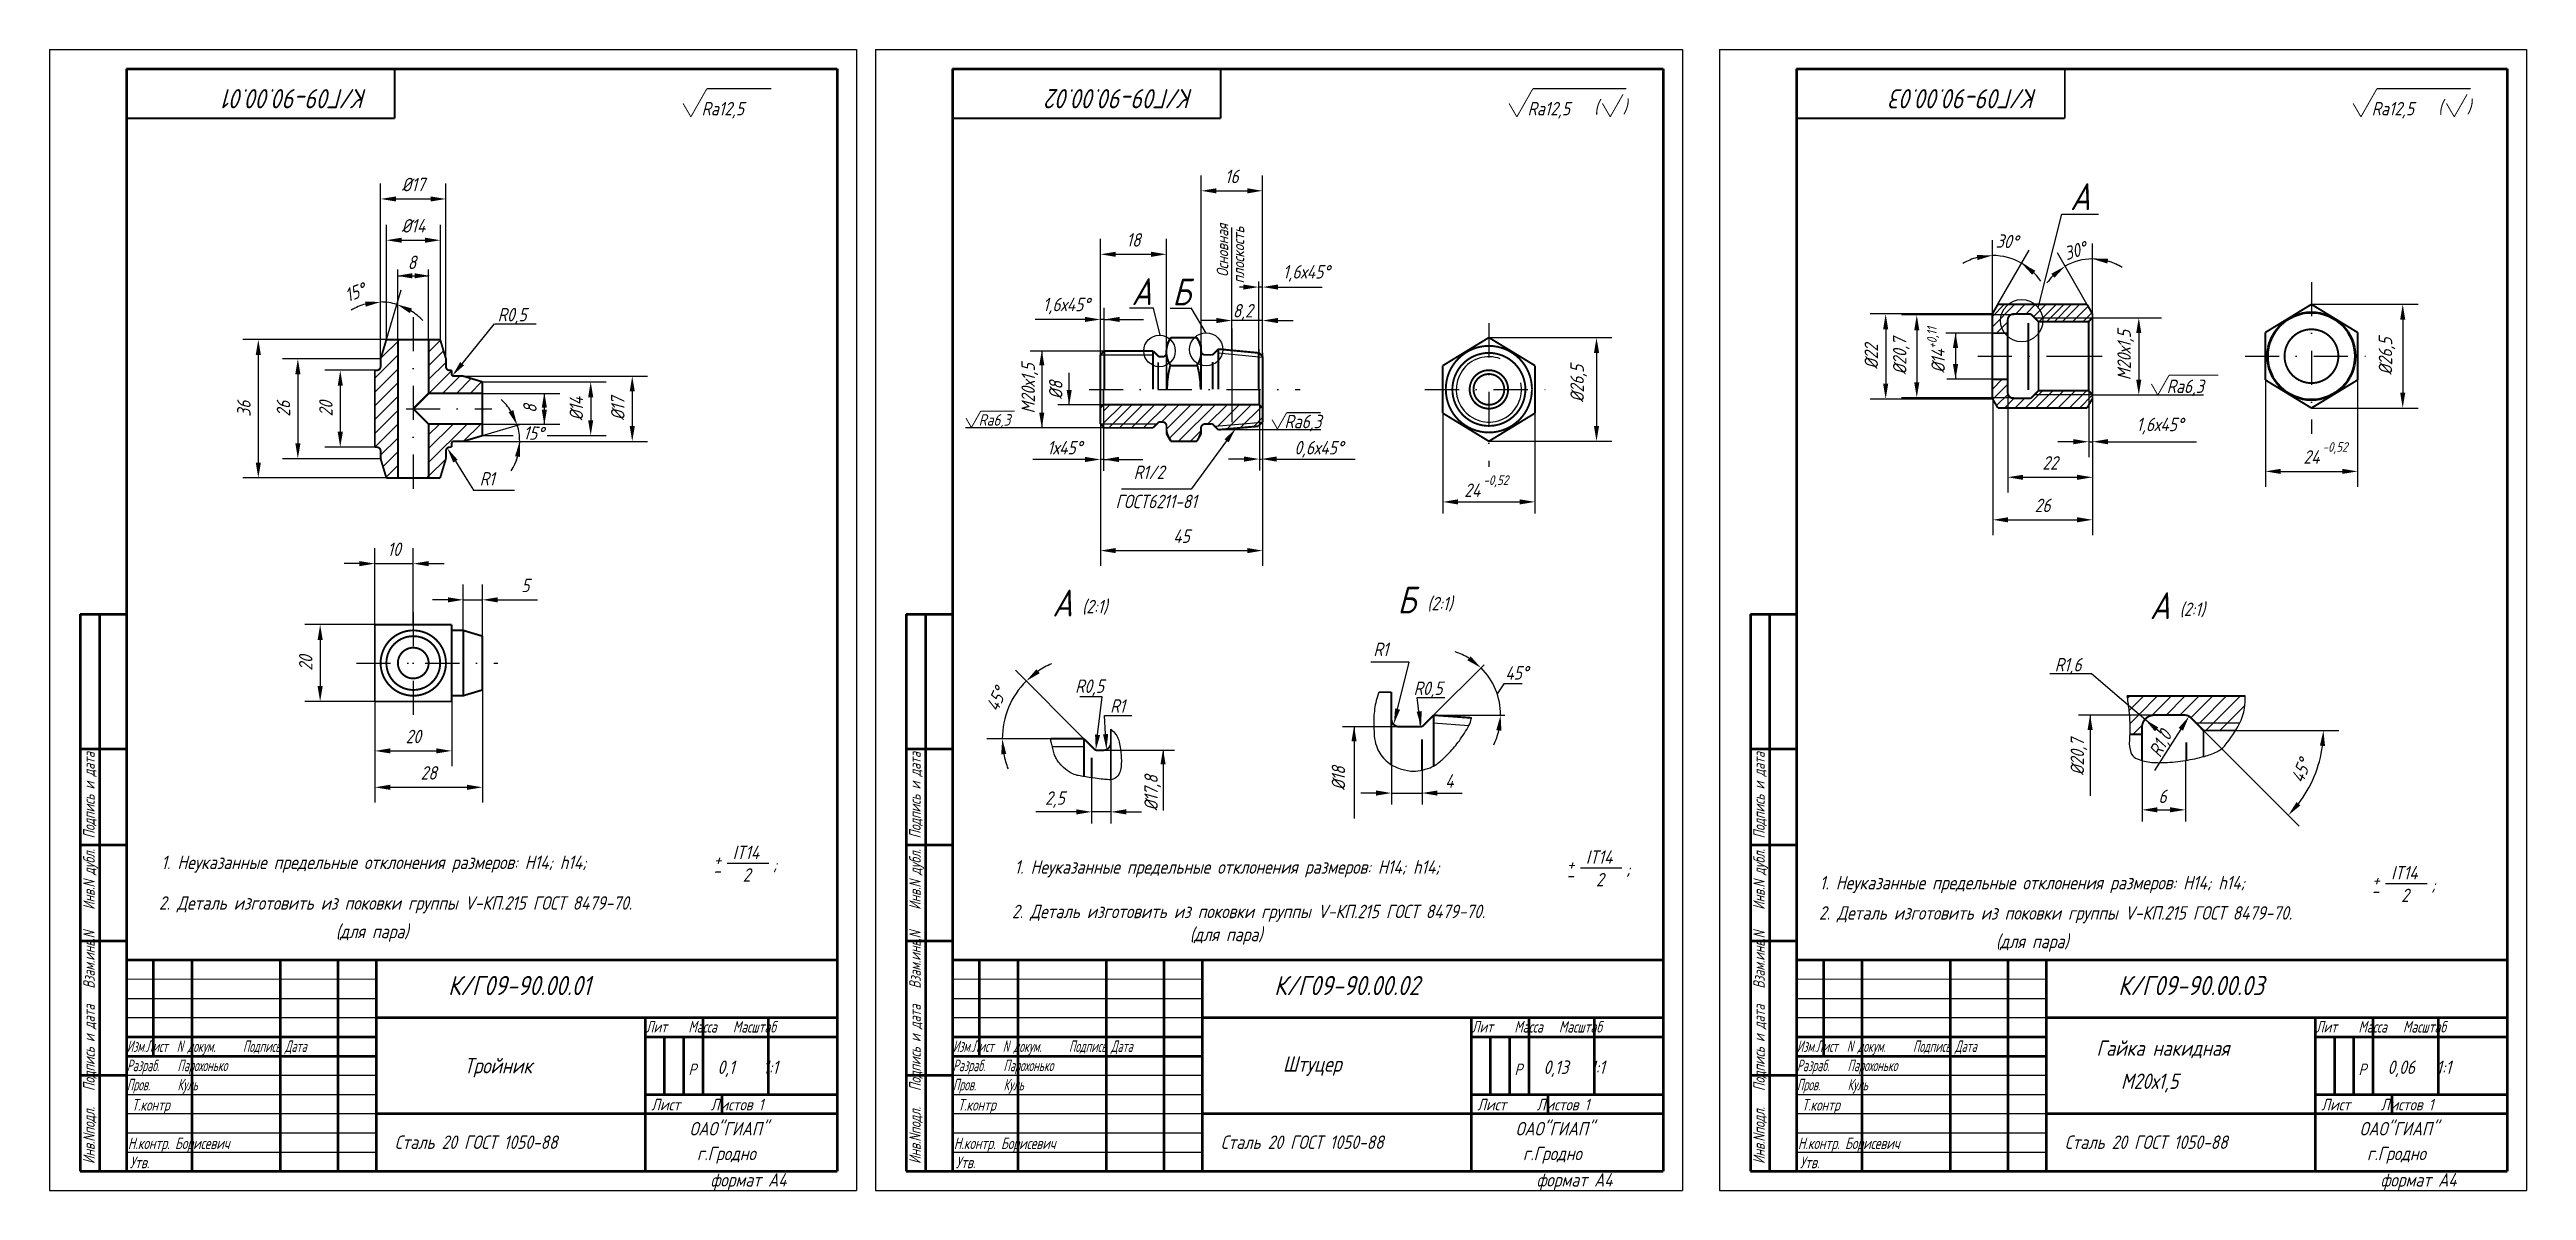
# Model space of a CAD drawing. Header units: inches. Extents: x 1065 to 7392, y 1020 to 3127.
# Drawn here: x 3850 to 4494, y 1030 to 1327 of the extents above; entities that cross this region are included whole.
import ezdxf
from ezdxf.enums import TextEntityAlignment as Align

# ---------------------------------------------------------------- set-up
doc = ezdxf.new("R2010")
doc.units = ezdxf.units.IN
doc.header["$LTSCALE"] = 0.7
doc.header["$MEASUREMENT"] = 0
doc.linetypes.add('DASHDOT', pattern=[25.4, 12.7, -6.35, 0, -6.35])
doc.styles.add('ROMANC', font='romanc', dxfattribs={"width": 0.8, "oblique": 15, "height": 3.5})
doc.styles.get("Standard").update_dxf_attribs({"font": 'romand.shx', "width": 0.8, "oblique": 15, "height": 3.5})
doc.dimstyles.get("Standard").update_dxf_attribs({"dimtxt": 3.5, "dimasz": 4, "dimexe": 4, "dimexo": 0, "dimgap": 2, "dimtad": 1, "dimdec": 0, "dimdsep": 46, "dimtxsty": 'Standard', "dimcen": 0.09, "dimadec": 0, "dimazin": 0, "dimtfac": 1, "dimtdec": 0, "dimtmove": 0, "dimatfit": 3, "dimfxl": 0, "dimtolj": 1, "dimtzin": 0, "dimlwd": 25, "dimlwe": 25, "dimarcsym": 0})

msp = doc.modelspace()

# ---------------------------------------------------------------- texts
at = {"style": 'ROMANC', "oblique": 15, "width": 0.8}
for s, p in [('(', (4251.6, 1310.1)), (')', (4259.09, 1310.23)), ('(', (4471.28, 1310.1)), (')', (4478.77, 1310.23))]:
    msp.add_text(s, height=3.5, dxfattribs=at).set_placement(p)
at = {"color": 0, "linetype": 'ByBlock', "style": 'ROMANC', "oblique": 15, "width": 0.8}
msp.add_text('8', height=3.5, dxfattribs=at).set_placement((3943.9, 1271.39), align=Align.MIDDLE_CENTER)
msp.add_text('%%C8', height=3.5, rotation=90, dxfattribs=at).set_placement((4111.47, 1238.12), align=Align.MIDDLE_CENTER)
at = {"lineweight": 35, "char_height": 5, "width": 116.2188, "attachment_point": 1, "rotation": 180}
for s, insert in [('К/Г09-90.00.01 ', (3932.31, 1311.49)), ('К/Г09-90.00.02 ', (4147.3, 1311.49)), ('К/Г09-90.00.03 ', (4366.98, 1311.49))]:
    msp.add_mtext(s, dxfattribs=dict(at, insert=insert))
at = {"lineweight": 25, "attachment_point": 1}
for s, insert, char_height, width in [('Ra12,5', (4019.29, 1313.15), 3.5, 29.1251), ('Ra12,5', (4234.27, 1313.15), 3.5, 29.1251), ('Ra12,5', (4453.96, 1313.15), 3.5, 29.1251), ('R0,5', (3966.22, 1259.53), 3.5, 12.1908), ('8,2', (4157.55, 1260.56), 3.5, 23.0679), ('Ra6,3', (4400.62, 1240.89), 3.5, 29.1251), ('Ra6,3', (4091.41, 1231.89), 3, 13.689), ('Ra6,3', (4170.99, 1231.71), 3.5, 29.1251), ('R1/2', (4131.76, 1218.51), 3.5, 32.719), ('-0,52', (4441.18, 1224.59), 2.5, 14.2705), ('R1', (3961.54, 1216.8), 3.5, 14.8628), ('-0,52', (4222.76, 1215.94), 2.5, 14.2705), ('ГОСТ6211-81', (4127.02, 1210.9), 3.5, 33.4893), ('(2:1)', (4118.32, 1183.54), 3.5, 42.5298), ('(2:1)', (4208.16, 1184.33), 3.5, 42.5298), ('(2:1)', (4403.98, 1182.84), 3.5, 42.5298), ('R1', (4194.15, 1172.42), 3.5, 34.7971), ('R1,6', (4371.47, 1168.41), 3.5, 34.7971), ('R0,5', (4116.51, 1162.82), 3.5, 34.7971), ('R0,5', (4204.61, 1162.28), 3.5, 34.7971), ('R1', (4125.62, 1157.66), 3.5, 34.7971), ('4', (4212.83, 1138.14), 3.5, 34.7971), ('2,5', (4108.71, 1133.7), 3.5, 34.7971), ('6', (4398.47, 1134.14), 3.5, 13.6843), ('1. Неуказанные предельные отклонения размеров: H14; h14; ', (3878.68, 1116.96), 3.5, 158.004), ('+', (4022.44, 1117.73), 3.5, 4.3989), ('IT14', (4027.39, 1119.55), 3.5, 19.7907), ('1. Неуказанные предельные отклонения размеров: H14; h14; ', (4100.74, 1115.74), 3.5, 158.004), ('IT14', (4249.45, 1118.33), 3.5, 19.7907), ('-', (4022.22, 1114.8), 3.5, 6.6548), ('2', (4030.01, 1113.68), 3.5, 17.1446), (';', (4037.83, 1116.4), 3.5, 9.0235), ('-', (4244.28, 1113.58), 3.5, 6.6548), ('+', (4244.5, 1116.51), 3.5, 4.3989), ('2', (4252.07, 1112.46), 3.5, 17.1446), (';', (4259.89, 1115.18), 3.5, 9.0235), ('1. Неуказанные предельные отклонения размеров: H14; h14; ', (4310.31, 1111.66), 3.5, 158.004), ('+', (4454.07, 1112.43), 3.5, 4.3989), ('IT14', (4459.02, 1114.25), 3.5, 19.7907), (';', (4469.46, 1111.09), 3.5, 9.0235), ('2. Деталь изготовить из поковки группы V-КП.215 ГОСТ 8479-70.', (3878.04, 1106.39), 3.5, 172.7805), ('2. Деталь изготовить из поковки группы V-КП.215 ГОСТ 8479-70.', (4100.07, 1104.18), 3.5, 172.7805), ('2. Деталь изготовить из поковки группы V-КП.215 ГОСТ 8479-70.', (4310.1, 1103.8), 3.5, 172.7805), ('-', (4453.85, 1109.5), 3.5, 6.6548), ('2', (4461.64, 1108.37), 3.5, 17.1446), ('(для пара)', (3924.09, 1098.96), 3.5, 44.9224), ('(для пара)', (4146.36, 1098.19), 3.5, 44.9224), ('(для пара)', (4356.15, 1096.37), 3.5, 44.9224), ('{\\W0.7;Лит    Масса   Масштаб}', (4004.78, 1073.91), 3, 48.3624), ('{\\W0.7;Лит    Масса   Масштаб}', (4219.76, 1073.91), 3, 48.3624), ('{\\W0.7;Лит    Масса   Масштаб}', (4439.45, 1073.91), 3, 48.3624), ('{\\W0.6; Изм.Лист  N докум.      Подпись Дата\\P Разраб.    Парохонько\\P Пров.      Куль}', (3868.5, 1068.85), 3, 75.9719), ('{\\W0.6; Изм.Лист  N докум.      Подпись Дата\\P Разраб.    Парохонько\\P Пров.      Куль}', (4083.49, 1068.85), 3, 75.9719), ('{\\W0.6; Изм.Лист  N докум.      Подпись Дата\\P Разраб.    Парохонько\\P Пров.      Куль}', (4303.17, 1068.85), 3, 75.9719), ('Р', (4015.86, 1062.83), 3, 4.7355), ('0,1    1:1', (4023.43, 1063.63), 3.5, 30.5998), ('Р', (4230.85, 1062.83), 3, 4.7355), ('0,13   1:1', (4238.41, 1063.63), 3.5, 30.5998), ('Р', (4450.53, 1062.83), 3, 4.7355), ('0,06   1:1', (4458.1, 1063.63), 3.5, 30.5998), ('{\\W0.7;Т.контр}', (3871.01, 1053.59), 3, 65.7648), ('Лист     Листов 1', (4006.19, 1053.66), 3, 49.4707), ('{\\W0.7;Т.контр}', (4086, 1053.59), 3, 65.7648), ('Лист     Листов 1', (4221.17, 1053.66), 3, 49.4707), ('{\\W0.7;Т.контр}', (4305.68, 1053.59), 3, 65.7648), ('Лист     Листов 1', (4440.86, 1053.66), 3, 49.4707), ('{\\W0.7; Н.контр. Борисевич}', (3868.57, 1043.58), 3, 40.546), ('{\\W0.7;Утв.     }', (3870.5, 1038.59), 3, 39.2217), ('Сталь 20 ГОСТ 1050-88', (3939.43, 1044.11), 3.5, 67.3789), ('г.Гродно', (4018.08, 1041.17), 3.5, 35.0627), ('{\\W0.7; Н.контр. Борисевич}', (4083.55, 1043.58), 3, 40.546), ('{\\W0.7;Утв.     }', (4085.49, 1038.59), 3, 39.2217), ('Сталь 20 ГОСТ 1050-88', (4154.42, 1044.11), 3.5, 67.3789), ('г.Гродно', (4233.06, 1041.17), 3.5, 35.0627), ('{\\W0.7; Н.контр. Борисевич}', (4303.23, 1043.58), 3, 40.546), ('{\\W0.7;Утв.     }', (4305.17, 1038.59), 3, 39.2217), ('Сталь 20 ГОСТ 1050-88', (4374.1, 1044.11), 3.5, 67.3789), ('г.Гродно', (4452.75, 1041.17), 3.5, 35.0627), ('формат А4', (4021.6, 1034.31), 3.5, 32.7454), ('формат А4', (4236.59, 1034.31), 3.5, 32.7454), ('формат А4', (4456.27, 1034.31), 3.5, 32.7454)]:
    msp.add_mtext(s, dxfattribs=dict(at, insert=insert, char_height=char_height, width=width))
at = {"lineweight": 35, "attachment_point": 1}
for s, insert, char_height, width in [('А', (4375.48, 1291.99), 7, 25.8231), ('А', (4131.19, 1267.26), 7, 25.8231), ('Б', (4141.81, 1267.21), 7, 25.8231), ('А', (4110.57, 1186.21), 7, 25.8231), ('Б', (4200.41, 1187.01), 7, 25.8231), ('А', (4396.23, 1185.52), 7, 25.8231), ('К/Г09-90.00.01', (3953.31, 1085.64), 5, 116.2188), ('К/Г09-90.00.02', (4168.3, 1085.64), 5, 116.2188), ('К/Г09-90.00.03', (4387.98, 1085.64), 5, 116.2188), ('ОАО"ГИАП"', (4016.16, 1047.62), 3.5, 36.171), ('ОАО"ГИАП"', (4231.15, 1047.62), 3.5, 36.171), ('ОАО"ГИАП"', (4450.83, 1047.62), 3.5, 36.171)]:
    msp.add_mtext(s, dxfattribs=dict(at, insert=insert, char_height=char_height, width=width))
at = {"lineweight": 25, "attachment_point": 1}
for s, insert, char_height, width, rotation in [('Основная ', (4153.36, 1267.61), 3, 30.6929, 90), (' плоскость ', (4157.52, 1264.32), 3, 30.6929, 90), ('+0,11', (4338.26, 1248.88), 2.5, 14.2705, 90), ('%%C20,7', (4375.61, 1137.87), 3.5, 50.5136, 90), ('R1,0', (4395.83, 1143.9), 3.5, 15.6747, 62.64339), ('{\\W0.7; Инв.Nподл.   Подпись и дата   Взам.инв.N    Инв.N дубл.  Подпись и дата}', (3858.34, 1035.32), 3, 144.2887, 90), ('{\\W0.7; Инв.Nподл.   Подпись и дата   Взам.инв.N    Инв.N дубл.  Подпись и дата}', (4073.33, 1035.32), 3, 144.2887, 90), ('{\\W0.7; Инв.Nподл.   Подпись и дата   Взам.инв.N    Инв.N дубл.  Подпись и дата}', (4293.01, 1035.32), 3, 144.2887, 90), ('%%C17,8', (4134.54, 1128.64), 3.5, 50.5136, 90), ('%%C18', (4183.3, 1133.99), 3.5, 50.5136, 90)]:
    msp.add_mtext(s, dxfattribs=dict(at, insert=insert, char_height=char_height, width=width, rotation=rotation))
at = {"lineweight": 25, "char_height": 3.5, "attachment_point": 5}
for s, insert, rotation in [('\\A1;30°', (4359.07, 1276.85), 356.87595), ('\\A1;30°', (4376.8, 1274.41), 16.96024), ('\\A1;%%C20,7', (4331.53, 1246.97), 90), ('\\A1;М20х1,5', (4389.94, 1247.24), 90), ('\\A1;М20х1,5', (4104.7, 1238.58), 90), ('%%C14', (4341.13, 1245.68), 90), ('\\A1;8', (3974.61, 1233.29), 90), ('%%C14', (3986.68, 1233.29), 90), ('15°', (3975.55, 1226.94), 357.75488), ('\\A1;45°', (4231.45, 1164.53), 1.23966)]:
    msp.add_mtext(s, dxfattribs=dict(at, insert=insert, rotation=rotation))
for s, insert in [('\\A1;1,6х45%%D', (4176.68, 1268.52)), ('\\A1;1,6х45%%D', (4114.22, 1260.02)), ('1х45%%D', (4113.78, 1223.17)), ('0,6х45%%D', (4179.93, 1222.74)), ('\\A1;1,6х45%%D', (4398.84, 1228.79)), ('\\A1;24', (4438.29, 1220.73)), ('\\A1;24', (4219.87, 1212.08))]:
    msp.add_mtext(s, dxfattribs=dict(at, insert=insert))
at = {"char_height": 3.5, "attachment_point": 5, "rotation": 90}
for insert in [(4457.96, 1246.97), (4247.58, 1239.86)]:
    msp.add_mtext('\\A1;%%C26,5', dxfattribs=dict(at, insert=insert))
at = {"lineweight": 30, "char_height": 4, "width": 61.9449, "attachment_point": 1}
for s, insert in [('Тройник', (3957.5, 1064.28)), ('Штуцер', (4170.6, 1064.72)), ('Гайка накидная', (4382.33, 1068.85)), (' М20х1,5', (4386.58, 1060.23))]:
    msp.add_mtext(s, dxfattribs=dict(at, insert=insert))

# ---------------------------------------------------------------- blocks, each defined once
blk = doc.blocks.new('*D336')
at = {"color": 0, "lineweight": 25}
for p, q in [((4410.19, 1149.54), (4435.09, 1124.64)), ((4418.54, 1149.54), (4445.41, 1149.54))]:
    blk.add_line(p, q, dxfattribs=at)
blk.add_arc((4410.19, 1149.54), 31.22, 322.34693, 352.65307, dxfattribs=at)
for points in [[(4440.49, 1145.59), (4441.82, 1145.51), (4441.41, 1149.54)], [(4435.41, 1130.03), (4434.41, 1130.91), (4432.27, 1127.47)]]:
    blk.add_solid(points, dxfattribs=at)
at = {"layer": 'DEFPOINTS', "color": 0, "lineweight": 25}
for p in [(4406.78, 1152.96), (4410.19, 1149.54), (4410.19, 1149.54), (4418.54, 1149.54), (4437.23, 1133.93)]:
    blk.add_point(p, dxfattribs=at)
at = {"color": 0, "lineweight": 25, "insert": (4435.57, 1139.03), "char_height": 3.5, "attachment_point": 5, "rotation": 67.5}
blk.add_mtext('\\A1;45°', dxfattribs=at)
blk = doc.blocks.new('*D337')
at = {"color": 0, "lineweight": 25}
for p, q in [((4359.24, 1240.97), (4359.24, 1211.45)), ((4381.31, 1236.87), (4381.31, 1211.45)), ((4363.24, 1215.45), (4377.31, 1215.45))]:
    blk.add_line(p, q, dxfattribs=at)
for points in [[(4363.24, 1216.11), (4363.24, 1214.78), (4359.24, 1215.45)], [(4377.31, 1216.11), (4377.31, 1214.78), (4381.31, 1215.45)]]:
    blk.add_solid(points, dxfattribs=at)
at = {"layer": 'DEFPOINTS', "color": 0, "lineweight": 25}
for p in [(4359.24, 1240.97), (4381.31, 1236.87), (4381.31, 1215.45)]:
    blk.add_point(p, dxfattribs=at)
at = {"color": 0, "lineweight": 25, "insert": (4370.27, 1219.2), "char_height": 3.5, "attachment_point": 5}
blk.add_mtext('\\A1;22', dxfattribs=at)
blk = doc.blocks.new('*D338')
at = {"color": 0, "lineweight": 25}
for p, q in [((4355.33, 1235.81), (4355.33, 1200.38)), ((4381.31, 1235.97), (4381.31, 1200.38)), ((4359.33, 1204.38), (4377.31, 1204.38))]:
    blk.add_line(p, q, dxfattribs=at)
for points in [[(4359.33, 1205.04), (4359.33, 1203.71), (4355.33, 1204.38)], [(4377.31, 1205.04), (4377.31, 1203.71), (4381.31, 1204.38)]]:
    blk.add_solid(points, dxfattribs=at)
at = {"layer": 'DEFPOINTS', "color": 0, "lineweight": 25}
for p in [(4355.33, 1235.81), (4381.31, 1235.97), (4381.31, 1204.38)]:
    blk.add_point(p, dxfattribs=at)
at = {"color": 0, "lineweight": 25, "insert": (4368.32, 1208.13), "char_height": 3.5, "attachment_point": 5}
blk.add_mtext('\\A1;26', dxfattribs=at)
blk = doc.blocks.new('*D339')
at = {"color": 0, "lineweight": 25}
for p, q in [((4355.24, 1257.97), (4323.47, 1257.97)), ((4327.47, 1253.97), (4327.47, 1239.81)), ((4355.33, 1235.81), (4323.47, 1235.81))]:
    blk.add_line(p, q, dxfattribs=at)
for points in [[(4326.8, 1253.97), (4328.13, 1253.97), (4327.47, 1257.97)], [(4326.8, 1239.81), (4328.13, 1239.81), (4327.47, 1235.81)]]:
    blk.add_solid(points, dxfattribs=at)
at = {"layer": 'DEFPOINTS', "color": 0, "lineweight": 25}
for p in [(4355.24, 1257.97), (4327.47, 1235.81), (4355.33, 1235.81)]:
    blk.add_point(p, dxfattribs=at)
at = {"color": 0, "lineweight": 25, "insert": (4323.72, 1246.89), "char_height": 3.5, "attachment_point": 5, "rotation": 90}
blk.add_mtext('\\A1;%%C22', dxfattribs=at)
blk = doc.blocks.new('*D329')
at = {"color": 0, "lineweight": 25}
for p, q in [((3934.25, 1243.29), (3921.25, 1243.29)), ((3925.25, 1239.29), (3925.25, 1227.29)), ((3934.28, 1223.29), (3921.25, 1223.29))]:
    blk.add_line(p, q, dxfattribs=at)
for points in [[(3924.58, 1239.29), (3925.92, 1239.29), (3925.25, 1243.29)], [(3924.58, 1227.29), (3925.92, 1227.29), (3925.25, 1223.29)]]:
    blk.add_solid(points, dxfattribs=at)
at = {"layer": 'DEFPOINTS', "color": 0, "lineweight": 25}
for p in [(3934.25, 1243.29), (3925.25, 1223.29), (3934.28, 1223.29)]:
    blk.add_point(p, dxfattribs=at)
at = {"color": 0, "insert": (3921.5, 1233.29), "char_height": 3.5, "attachment_point": 5, "rotation": 90}
blk.add_mtext('\\A1;20', dxfattribs=at)
blk = doc.blocks.new('*D330')
at = {"color": 0, "lineweight": 25}
blk.add_line((3937.25, 1251.29), (3941.14, 1264.28), dxfattribs=at)
for start, end in [(105.58767, 121.17534), (73.30076, 90), (42.12541, 57.71308)]:
    blk.add_arc((3935.76, 1246.33), 14.75, start, end, dxfattribs=at)
for points in [[(3931.7, 1261.19), (3931.88, 1259.87), (3935.76, 1261.08)], [(3943.36, 1258.19), (3943.91, 1259.4), (3939.99, 1260.45)]]:
    blk.add_solid(points, dxfattribs=at)
at = {"layer": 'DEFPOINTS', "color": 0, "lineweight": 25}
for p in [(3935.76, 1283.88), (3938.6, 1260.8), (3937.25, 1251.29), (3935.75, 1246.29), (3935.76, 1246.33)]:
    blk.add_point(p, dxfattribs=at)
at = {"color": 0, "insert": (3929.08, 1263.58), "char_height": 3.5, "attachment_point": 5, "rotation": 21.14345}
blk.add_mtext('\\A1;15%%D', dxfattribs=at)
blk = doc.blocks.new('*D340')
at = {"color": 0, "lineweight": 25}
for p, q in [((3935.75, 1246.29), (3910.21, 1246.29)), ((3914.21, 1242.29), (3914.21, 1224.29)), ((3935.75, 1220.29), (3910.21, 1220.29))]:
    blk.add_line(p, q, dxfattribs=at)
for points in [[(3913.55, 1242.29), (3914.88, 1242.29), (3914.21, 1246.29)], [(3913.55, 1224.29), (3914.88, 1224.29), (3914.21, 1220.29)]]:
    blk.add_solid(points, dxfattribs=at)
at = {"layer": 'DEFPOINTS', "color": 0, "lineweight": 25}
for p in [(3935.75, 1246.29), (3914.21, 1220.29), (3935.75, 1220.29)]:
    blk.add_point(p, dxfattribs=at)
at = {"color": 0, "lineweight": 25, "insert": (3910.46, 1233.29), "char_height": 3.5, "attachment_point": 5, "rotation": 90}
blk.add_mtext('\\A1;26', dxfattribs=at)
blk = doc.blocks.new('*D341')
at = {"color": 0, "lineweight": 25}
for p, q in [((3937.25, 1251.29), (3899.92, 1251.29)), ((3903.92, 1247.29), (3903.92, 1219.29)), ((3937.25, 1215.29), (3899.92, 1215.29))]:
    blk.add_line(p, q, dxfattribs=at)
for points in [[(3903.25, 1247.29), (3904.59, 1247.29), (3903.92, 1251.29)], [(3903.25, 1219.29), (3904.59, 1219.29), (3903.92, 1215.29)]]:
    blk.add_solid(points, dxfattribs=at)
at = {"layer": 'DEFPOINTS', "color": 0, "lineweight": 25}
for p in [(3937.25, 1251.29), (3903.92, 1215.29), (3937.25, 1215.29)]:
    blk.add_point(p, dxfattribs=at)
at = {"color": 0, "lineweight": 25, "insert": (3900.17, 1233.29), "char_height": 3.5, "attachment_point": 5, "rotation": 90}
blk.add_mtext('\\A1;36', dxfattribs=at)
blk = doc.blocks.new('*D342')
at = {"color": 0, "lineweight": 25}
for p, q in [((3957.25, 1241.79), (4005.24, 1241.79)), ((4001.24, 1237.79), (4001.24, 1228.79)), ((3957.25, 1224.79), (4005.24, 1224.79))]:
    blk.add_line(p, q, dxfattribs=at)
for points in [[(4000.58, 1237.79), (4001.91, 1237.79), (4001.24, 1241.79)], [(4000.58, 1228.79), (4001.91, 1228.79), (4001.24, 1224.79)]]:
    blk.add_solid(points, dxfattribs=at)
at = {"layer": 'DEFPOINTS', "color": 0, "lineweight": 25}
for p in [(3957.25, 1241.79), (3957.25, 1224.79), (4001.24, 1224.79)]:
    blk.add_point(p, dxfattribs=at)
at = {"color": 0, "lineweight": 25, "insert": (3997.49, 1233.29), "char_height": 3.5, "attachment_point": 5, "rotation": 90}
blk.add_mtext('\\A1;%%C17', dxfattribs=at)
blk = doc.blocks.new('*D343')
at = {"color": 0, "lineweight": 25}
for p, q in [((3937.25, 1251.29), (3937.25, 1281.16)), ((3941.25, 1277.16), (3947.3, 1277.16)), ((3951.3, 1251.1), (3951.3, 1281.16))]:
    blk.add_line(p, q, dxfattribs=at)
for points in [[(3941.25, 1277.83), (3941.25, 1276.5), (3937.25, 1277.16)], [(3947.3, 1277.83), (3947.3, 1276.5), (3951.3, 1277.16)]]:
    blk.add_solid(points, dxfattribs=at)
at = {"layer": 'DEFPOINTS', "color": 0, "lineweight": 25}
for p in [(3951.3, 1277.16), (3937.25, 1251.29), (3951.3, 1251.1)]:
    blk.add_point(p, dxfattribs=at)
at = {"color": 0, "lineweight": 25, "insert": (3944.28, 1280.91), "char_height": 3.5, "attachment_point": 5}
blk.add_mtext('\\A1;%%C14', dxfattribs=at)
blk = doc.blocks.new('*D344')
at = {"color": 0, "lineweight": 25}
for p, q in [((3935.76, 1246.33), (3935.76, 1291.9)), ((3952.75, 1246.29), (3952.75, 1291.9)), ((3939.76, 1287.9), (3948.75, 1287.9))]:
    blk.add_line(p, q, dxfattribs=at)
for points in [[(3939.76, 1288.56), (3939.76, 1287.23), (3935.76, 1287.9)], [(3948.75, 1288.56), (3948.75, 1287.23), (3952.75, 1287.9)]]:
    blk.add_solid(points, dxfattribs=at)
at = {"layer": 'DEFPOINTS', "color": 0, "lineweight": 25}
for p in [(3952.75, 1287.9), (3935.76, 1246.33), (3952.75, 1246.29)]:
    blk.add_point(p, dxfattribs=at)
at = {"color": 0, "lineweight": 25, "insert": (3944.25, 1291.65), "char_height": 3.5, "attachment_point": 5}
blk.add_mtext('\\A1;%%C17', dxfattribs=at)
blk = doc.blocks.new('*D331')
at = {"color": 0, "lineweight": 25}
for p, q in [((3957.25, 1171.41), (3957.25, 1187.55)), ((3962.25, 1169.91), (3962.25, 1187.55)), ((3953.25, 1183.55), (3949.25, 1183.55)), ((3957.25, 1183.55), (3962.25, 1183.55)), ((3966.25, 1183.55), (3976.61, 1183.55))]:
    blk.add_line(p, q, dxfattribs=at)
for points in [[(3953.25, 1184.21), (3953.25, 1182.88), (3957.25, 1183.55)], [(3966.25, 1184.21), (3966.25, 1182.88), (3962.25, 1183.55)]]:
    blk.add_solid(points, dxfattribs=at)
at = {"layer": 'DEFPOINTS', "color": 0, "lineweight": 25}
for p in [(3962.25, 1183.55), (3957.25, 1171.41), (3962.25, 1169.91)]:
    blk.add_point(p, dxfattribs=at)
at = {"color": 0, "lineweight": 25, "insert": (3973.43, 1187.3), "char_height": 3.5, "attachment_point": 5}
blk.add_mtext('\\A1;5', dxfattribs=at)
blk = doc.blocks.new('*D345')
at = {"color": 0, "lineweight": 25}
for p, q in [((3930.25, 1192.97), (3926.25, 1192.97)), ((3934.25, 1177.09), (3934.25, 1196.97)), ((3934.25, 1192.97), (3944.25, 1192.97)), ((3944.25, 1177.09), (3944.25, 1196.97)), ((3948.25, 1192.97), (3952.25, 1192.97))]:
    blk.add_line(p, q, dxfattribs=at)
for points in [[(3930.25, 1193.64), (3930.25, 1192.3), (3934.25, 1192.97)], [(3948.25, 1193.64), (3948.25, 1192.3), (3944.25, 1192.97)]]:
    blk.add_solid(points, dxfattribs=at)
at = {"layer": 'DEFPOINTS', "color": 0, "lineweight": 25}
for p in [(3944.25, 1192.97), (3934.25, 1177.09), (3944.25, 1177.09)]:
    blk.add_point(p, dxfattribs=at)
at = {"color": 0, "lineweight": 25, "insert": (3939.25, 1196.72), "char_height": 3.5, "attachment_point": 5}
blk.add_mtext('\\A1;10', dxfattribs=at)
blk = doc.blocks.new('*D346')
at = {"color": 0, "lineweight": 25}
for p, q in [((3934.25, 1177.09), (3916.01, 1177.09)), ((3920.01, 1173.09), (3920.01, 1161.09)), ((3934.25, 1157.09), (3916.01, 1157.09))]:
    blk.add_line(p, q, dxfattribs=at)
for points in [[(3919.35, 1173.09), (3920.68, 1173.09), (3920.01, 1177.09)], [(3919.35, 1161.09), (3920.68, 1161.09), (3920.01, 1157.09)]]:
    blk.add_solid(points, dxfattribs=at)
at = {"layer": 'DEFPOINTS', "color": 0, "lineweight": 25}
for p in [(3934.25, 1177.09), (3920.01, 1157.09), (3934.25, 1157.09)]:
    blk.add_point(p, dxfattribs=at)
at = {"color": 0, "lineweight": 25, "insert": (3916.26, 1167.09), "char_height": 3.5, "attachment_point": 5, "rotation": 90}
blk.add_mtext('\\A1;20', dxfattribs=at)
blk = doc.blocks.new('*D347')
at = {"color": 0, "lineweight": 25}
for p, q in [((3934.25, 1157.09), (3934.25, 1140.22)), ((3954.25, 1157.09), (3954.25, 1140.22)), ((3938.25, 1144.22), (3950.25, 1144.22))]:
    blk.add_line(p, q, dxfattribs=at)
for points in [[(3938.25, 1144.89), (3938.25, 1143.56), (3934.25, 1144.22)], [(3950.25, 1144.89), (3950.25, 1143.56), (3954.25, 1144.22)]]:
    blk.add_solid(points, dxfattribs=at)
at = {"layer": 'DEFPOINTS', "color": 0, "lineweight": 25}
for p in [(3934.25, 1157.09), (3954.25, 1157.09), (3954.25, 1144.22)]:
    blk.add_point(p, dxfattribs=at)
at = {"color": 0, "lineweight": 25, "insert": (3944.25, 1147.97), "char_height": 3.5, "attachment_point": 5}
blk.add_mtext('\\A1;20', dxfattribs=at)
blk = doc.blocks.new('*D348')
at = {"color": 0, "lineweight": 25}
for p, q in [((3934.25, 1157.09), (3934.25, 1130.75)), ((3962.25, 1160.09), (3962.25, 1130.75)), ((3938.25, 1134.75), (3958.25, 1134.75))]:
    blk.add_line(p, q, dxfattribs=at)
for points in [[(3938.25, 1135.41), (3938.25, 1134.08), (3934.25, 1134.75)], [(3958.25, 1135.41), (3958.25, 1134.08), (3962.25, 1134.75)]]:
    blk.add_solid(points, dxfattribs=at)
at = {"layer": 'DEFPOINTS', "color": 0, "lineweight": 25}
for p in [(3934.25, 1157.09), (3962.25, 1160.09), (3962.25, 1134.75)]:
    blk.add_point(p, dxfattribs=at)
at = {"color": 0, "lineweight": 25, "insert": (3948.25, 1138.5), "char_height": 3.5, "attachment_point": 5}
blk.add_mtext('\\A1;28', dxfattribs=at)
blk = doc.blocks.new('*D332')
at = {"color": 0, "lineweight": 25}
for p, q in [((4118.81, 1147.38), (4100.95, 1165.24)), ((4110.13, 1147.38), (4093.55, 1147.38))]:
    blk.add_line(p, q, dxfattribs=at)
for start, end in [(113.40618, 124.20309), (135, 180), (190.79691, 201.59382)]:
    blk.add_arc((4118.81, 1147.38), 21.26, start, end, dxfattribs=at)
for points in [[(4107.29, 1164.45), (4106.44, 1165.48), (4103.78, 1162.41)], [(4097.27, 1143.34), (4098.59, 1143.46), (4097.55, 1147.38)]]:
    blk.add_solid(points, dxfattribs=at)
at = {"layer": 'DEFPOINTS', "color": 0, "lineweight": 25}
for p in [(4098.28, 1152.88), (4110.13, 1147.38), (4118.81, 1147.38), (4118.81, 1147.38), (4121.52, 1144.67)]:
    blk.add_point(p, dxfattribs=at)
at = {"color": 0, "insert": (4096.01, 1157.65), "char_height": 3.5, "attachment_point": 5, "rotation": 65.74743}
blk.add_mtext('\\A1;45%%D', dxfattribs=at)
blk = doc.blocks.new('*D349')
at = {"color": 0, "lineweight": 25}
for p, q in [((4123.1, 1247.32), (4123.1, 1277.49)), ((4140.3, 1247.48), (4140.3, 1277.49)), ((4127.1, 1273.49), (4136.3, 1273.49))]:
    blk.add_line(p, q, dxfattribs=at)
for points in [[(4127.1, 1274.16), (4127.1, 1272.83), (4123.1, 1273.49)], [(4136.3, 1274.16), (4136.3, 1272.83), (4140.3, 1273.49)]]:
    blk.add_solid(points, dxfattribs=at)
at = {"layer": 'DEFPOINTS', "color": 0, "lineweight": 25}
for p in [(4140.3, 1273.49), (4123.1, 1247.32), (4140.3, 1247.48)]:
    blk.add_point(p, dxfattribs=at)
at = {"color": 0, "lineweight": 25, "insert": (4131.7, 1277.24), "char_height": 3.5, "attachment_point": 5}
blk.add_mtext('\\A1;18', dxfattribs=at)
blk = doc.blocks.new('*D350')
at = {"color": 0, "lineweight": 25}
for p, q in [((4149.3, 1247.48), (4149.3, 1294.02)), ((4153.3, 1290.02), (4161.3, 1290.02)), ((4165.3, 1246.72), (4165.3, 1294.02))]:
    blk.add_line(p, q, dxfattribs=at)
for points in [[(4153.3, 1290.69), (4153.3, 1289.35), (4149.3, 1290.02)], [(4161.3, 1290.69), (4161.3, 1289.35), (4165.3, 1290.02)]]:
    blk.add_solid(points, dxfattribs=at)
at = {"layer": 'DEFPOINTS', "color": 0, "lineweight": 25}
for p in [(4165.3, 1290.02), (4149.3, 1247.48), (4165.3, 1246.72)]:
    blk.add_point(p, dxfattribs=at)
at = {"color": 0, "lineweight": 25, "insert": (4157.3, 1293.77), "char_height": 3.5, "attachment_point": 5}
blk.add_mtext('\\A1;16', dxfattribs=at)
blk = doc.blocks.new('*D351')
at = {"color": 0, "lineweight": 25}
for p, q in [((4123.1, 1229.34), (4123.1, 1192.36)), ((4165.3, 1229.83), (4165.3, 1192.36)), ((4127.1, 1196.36), (4161.3, 1196.36))]:
    blk.add_line(p, q, dxfattribs=at)
for points in [[(4127.1, 1197.03), (4127.1, 1195.69), (4123.1, 1196.36)], [(4161.3, 1197.03), (4161.3, 1195.69), (4165.3, 1196.36)]]:
    blk.add_solid(points, dxfattribs=at)
at = {"layer": 'DEFPOINTS', "color": 0, "lineweight": 25}
for p in [(4123.1, 1229.34), (4165.3, 1229.83), (4165.3, 1196.36)]:
    blk.add_point(p, dxfattribs=at)
at = {"color": 0, "lineweight": 25, "insert": (4144.2, 1200.11), "char_height": 3.5, "attachment_point": 5}
blk.add_mtext('\\A1;45', dxfattribs=at)

# ---------------------------------------------------------------- dimensions: what is measured, and where the dimension line sits
at = {"lineweight": 25}
for base, p1, p2, picture, middle in [((4165.3, 1290.02), (4149.3, 1247.48), (4165.3, 1246.72), '*D350', (4157.3, 1293.77)), ((4381.31, 1215.45), (4359.24, 1240.97), (4381.31, 1236.87), '*D337', (4370.27, 1219.2)), ((4381.31, 1204.38), (4355.33, 1235.81), (4381.31, 1235.97), '*D338', (4368.32, 1208.13)), ((3944.25, 1192.97), (3934.25, 1177.09), (3944.25, 1177.09), '*D345', (3939.25, 1196.72)), ((3962.25, 1183.55), (3957.25, 1171.41), (3962.25, 1169.91), '*D331', (3973.43, 1187.3)), ((3962.25, 1134.75), (3934.25, 1157.09), (3962.25, 1160.09), '*D348', (3948.25, 1138.5)), ((3954.25, 1144.22), (3934.25, 1157.09), (3954.25, 1157.09), '*D347', (3944.25, 1147.97))]:
    dim = msp.add_linear_dim(base=base, p1=p1, p2=p2, dimstyle='Standard', dxfattribs=at)
    dim.commit()
    dim.dimension.update_dxf_attribs({"geometry": picture, "text_midpoint": middle})
for base, p1, p2, text, picture, middle in [((3952.75, 1287.9), (3935.76, 1246.33), (3952.75, 1246.29), '%%C17', '*D344', (3944.25, 1291.65)), ((3951.3, 1277.16), (3937.25, 1251.29), (3951.3, 1251.1), '%%C14', '*D343', (3944.28, 1280.91)), ((4140.3, 1273.49), (4123.1, 1247.32), (4140.3, 1247.48), '18', '*D349', (4131.7, 1277.24)), ((4165.3, 1196.36), (4123.1, 1229.34), (4165.3, 1229.83), '45', '*D351', (4144.2, 1200.11))]:
    dim = msp.add_linear_dim(base=base, p1=p1, p2=p2, text=text, dimstyle='Standard', dxfattribs=at)
    dim.commit()
    dim.dimension.update_dxf_attribs({"geometry": picture, "text_midpoint": middle})
for base, line1, line2, text, picture, middle in [((3938.6, 1260.8), ((3935.76, 1246.33), (3935.76, 1283.88)), ((3937.25, 1251.29), (3935.75, 1246.29)), '15%%D', '*D330', (3930.44, 1260.08)), ((4098.28, 1152.88), ((4121.52, 1144.67), (4118.81, 1147.38)), ((4110.13, 1147.38), (4118.81, 1147.38)), '45%%D', '*D332', (4099.43, 1156.11))]:
    dim = msp.add_angular_dim_2l(base=base, line1=line1, line2=line2, text=text, dimstyle='Standard')
    dim.commit()
    dim.dimension.update_dxf_attribs({"geometry": picture, "text_midpoint": middle, "dimtype": 162})
for base, p1, p2, text, picture, middle in [((4327.47, 1235.81), (4355.24, 1257.97), (4355.33, 1235.81), '%%C22', '*D339', (4323.72, 1246.89)), ((4001.24, 1224.79), (3957.25, 1241.79), (3957.25, 1224.79), '%%C<>', '*D342', (3997.49, 1233.29))]:
    dim = msp.add_linear_dim(base=base, p1=p1, p2=p2, angle=90, text=text, dimstyle='Standard', dxfattribs=at)
    dim.commit()
    dim.dimension.update_dxf_attribs({"geometry": picture, "text_midpoint": middle})
for base, p1, p2, picture, middle in [((3903.92, 1215.29), (3937.25, 1251.29), (3937.25, 1215.29), '*D341', (3900.17, 1233.29)), ((3914.21, 1220.29), (3935.75, 1246.29), (3935.75, 1220.29), '*D340', (3910.46, 1233.29)), ((3920.01, 1157.09), (3934.25, 1177.09), (3934.25, 1157.09), '*D346', (3916.26, 1167.09))]:
    dim = msp.add_linear_dim(base=base, p1=p1, p2=p2, angle=90, dimstyle='Standard', dxfattribs=at)
    dim.commit()
    dim.dimension.update_dxf_attribs({"geometry": picture, "text_midpoint": middle})
dim = msp.add_linear_dim(base=(3925.25, 1223.29), p1=(3934.25, 1243.29), p2=(3934.28, 1223.29), angle=90, text='20', dimstyle='Standard')
dim.commit()
dim.dimension.update_dxf_attribs({"geometry": '*D329', "text_midpoint": (3921.5, 1233.29)})
dim = msp.add_angular_dim_2l(base=(4437.23, 1133.93), line1=((4410.19, 1149.54), (4418.54, 1149.54)), line2=((4406.78, 1152.96), (4410.19, 1149.54)), dimstyle='Standard', dxfattribs=at)
dim.commit()
dim.dimension.update_dxf_attribs({"geometry": '*D336', "text_midpoint": (4435.57, 1139.03)})

# ---------------------------------------------------------------- linework, layer by layer
for p, q in [((3849.58, 1326.8), (3849.58, 1029.8)), ((3849.58, 1326.8), (4059.58, 1326.8)), ((4059.58, 1326.8), (4059.58, 1029.8)), ((4064.57, 1326.8), (4064.57, 1029.8)), ((4064.57, 1326.8), (4274.57, 1326.8)), ((4274.57, 1326.8), (4274.57, 1029.8)), ((4284.25, 1326.8), (4284.25, 1029.8)), ((4284.25, 1326.8), (4494.25, 1326.8)), ((4494.25, 1326.8), (4494.25, 1029.8)), ((4367.18, 1259.54), (4373.29, 1283.95)), ((4373.29, 1283.95), (4382.88, 1283.95)), ((4136.91, 1259.51), (4130.64, 1259.51)), ((4138.67, 1252.46), (4136.91, 1259.51)), ((4141.23, 1259.51), (4146.52, 1259.51)), ((4146.59, 1259.53), (4150.52, 1252.97)), ((3940.25, 1251.29), (3940.25, 1233.29)), ((3965.45, 1255.36), (3976.2, 1255.36)), ((4157.3, 1254.19), (4157.3, 1229.83)), ((4366.24, 1256.97), (4369.15, 1256.97)), ((4366.24, 1256.97), (4377.21, 1256.97)), ((4367.24, 1255.97), (4377.21, 1255.97)), ((4377.21, 1256.97), (4381.31, 1256.97)), ((4123.1, 1247.35), (4123.1, 1229.34)), ((4123.1, 1247.35), (4123.1, 1229.34)), ((4123.1, 1247.32), (4128.85, 1247.32)), ((4123.1, 1247.32), (4136.8, 1247.32)), ((4137.8, 1247.32), (4137.8, 1247.28)), ((4140.3, 1249.92), (4140.3, 1238.32)), ((4149.3, 1238.32), (4149.3, 1249.92)), ((4153.7, 1247.83), (4165.3, 1246.72)), ((4165.3, 1247.82), (4165.3, 1228.82)), ((3962.25, 1240.29), (3962.25, 1233.29)), ((4367.24, 1237.97), (4377.21, 1237.97)), ((3934.25, 1223.29), (3934.25, 1233.29)), ((3962.25, 1226.29), (3962.25, 1233.29)), ((4366.24, 1236.97), (4369.15, 1236.97)), ((4366.24, 1236.97), (4374.81, 1236.97)), ((4366.24, 1236.97), (4377.21, 1236.97)), ((4377.21, 1236.97), (4380.87, 1236.97)), ((4123.11, 1229.32), (4128.85, 1229.32)), ((4123.89, 1229.32), (4137.8, 1229.32)), ((4140.3, 1228.54), (4140.3, 1228.82)), ((4155.94, 1224.94), (4146.67, 1212.39)), ((4149.3, 1226.73), (4149.3, 1228.54)), ((4152.87, 1228.75), (4165.21, 1229.82)), ((4154.28, 1227.87), (4180.46, 1227.87)), ((3959.83, 1212.06), (3970.62, 1212.06)), ((4146.67, 1212.39), (4128.6, 1212.39)), ((4203.42, 1167.34), (4193.48, 1167.34)), ((4200.43, 1155.12), (4203.42, 1167.34)), ((4370.17, 1164.33), (4380.96, 1164.33)), ((4123.53, 1158.27), (4117.7, 1158.27)), ((4122.36, 1148.42), (4123.53, 1158.27)), ((4206.42, 1150.89), (4205.57, 1158.09)), ((4205.57, 1158.09), (4212.77, 1158.09)), ((4124.45, 1148.57), (4124.17, 1153.45)), ((4124.17, 1153.45), (4131.27, 1153.45)), ((4209.7, 1151.52), (4219.01, 1150.87)), ((4408.19, 1151.54), (4419.67, 1151.54)), ((4408.19, 1151.54), (4419.67, 1151.54)), ((4410.19, 1149.54), (4418.54, 1149.54)), ((4110.55, 1145.38), (4118.81, 1145.38)), ((4120.81, 1145.38), (4120.81, 1145.29)), ((3849.58, 1029.8), (4059.58, 1029.8)), ((4064.57, 1029.8), (4274.57, 1029.8)), ((4284.25, 1029.8), (4494.25, 1029.8))]:
    msp.add_line(p, q)
at = {"lineweight": 50}
for p, q in [((3869.58, 1321.8), (3869.58, 1034.8)), ((3869.58, 1321.8), (4054.58, 1321.8)), ((4054.58, 1321.8), (4054.58, 1034.8)), ((4084.57, 1321.8), (4084.57, 1034.8)), ((4084.57, 1321.8), (4269.57, 1321.8)), ((4269.57, 1321.8), (4269.57, 1034.8)), ((4304.25, 1321.8), (4304.25, 1034.8)), ((4304.25, 1321.8), (4489.25, 1321.8)), ((4489.25, 1321.8), (4489.25, 1034.8)), ((3857.58, 1179.8), (3857.58, 1034.8)), ((3857.58, 1179.8), (3869.58, 1179.8)), ((3862.58, 1179.8), (3862.58, 1034.8)), ((4072.57, 1179.8), (4072.57, 1034.8)), ((4072.57, 1179.8), (4084.57, 1179.8)), ((4077.57, 1179.8), (4077.57, 1034.8)), ((4292.25, 1179.8), (4292.25, 1034.8)), ((4292.25, 1179.8), (4304.25, 1179.8)), ((4297.25, 1179.8), (4297.25, 1034.8)), ((3857.58, 1144.8), (3869.58, 1144.8)), ((4072.57, 1144.8), (4084.57, 1144.8)), ((4292.25, 1144.8), (4304.25, 1144.8)), ((3857.58, 1119.8), (3869.58, 1119.8)), ((4072.57, 1119.8), (4084.57, 1119.8)), ((4292.25, 1119.8), (4304.25, 1119.8)), ((3857.58, 1094.8), (3869.58, 1094.8)), ((3869.58, 1089.8), (4054.58, 1089.8)), ((3876.58, 1089.8), (3876.58, 1064.8)), ((3886.58, 1089.8), (3886.58, 1034.8)), ((3909.58, 1089.8), (3909.58, 1034.8)), ((3924.58, 1089.8), (3924.58, 1034.8)), ((3934.58, 1089.8), (3934.58, 1034.8)), ((4072.57, 1094.8), (4084.57, 1094.8)), ((4084.57, 1089.8), (4269.57, 1089.8)), ((4091.57, 1089.8), (4091.57, 1064.8)), ((4101.57, 1089.8), (4101.57, 1034.8)), ((4124.57, 1089.8), (4124.57, 1034.8)), ((4139.57, 1089.8), (4139.57, 1034.8)), ((4149.57, 1089.8), (4149.57, 1034.8)), ((4292.25, 1094.8), (4304.25, 1094.8)), ((4304.25, 1089.8), (4489.25, 1089.8)), ((4311.25, 1089.8), (4311.25, 1064.8)), ((4321.25, 1089.8), (4321.25, 1034.8)), ((4344.25, 1089.8), (4344.25, 1034.8)), ((4359.25, 1089.8), (4359.25, 1034.8)), ((4369.25, 1089.8), (4369.25, 1034.8)), ((4004.58, 1074.8), (4004.58, 1034.8)), ((4019.58, 1074.8), (4019.58, 1054.8)), ((4036.58, 1074.8), (4036.58, 1054.8)), ((4219.57, 1074.8), (4219.57, 1034.8)), ((4234.57, 1074.8), (4234.57, 1054.8)), ((4251.57, 1074.8), (4251.57, 1054.8)), ((4439.25, 1074.8), (4439.25, 1034.8)), ((4454.25, 1074.8), (4454.25, 1054.8)), ((4471.25, 1074.8), (4471.25, 1054.8)), ((3869.58, 1069.8), (3934.58, 1069.8)), ((3869.58, 1064.8), (3934.58, 1064.8)), ((4004.58, 1069.8), (4054.58, 1069.8)), ((4009.58, 1069.8), (4009.58, 1054.8)), ((4014.58, 1069.8), (4014.58, 1054.8)), ((4084.57, 1069.8), (4149.57, 1069.8)), ((4084.57, 1064.8), (4149.57, 1064.8)), ((4219.57, 1069.8), (4269.57, 1069.8)), ((4224.57, 1069.8), (4224.57, 1054.8)), ((4229.57, 1069.8), (4229.57, 1054.8)), ((4304.25, 1069.8), (4369.25, 1069.8)), ((4304.25, 1064.8), (4369.25, 1064.8)), ((4439.25, 1069.8), (4489.25, 1069.8)), ((4444.25, 1069.8), (4444.25, 1054.8)), ((4449.25, 1069.8), (4449.25, 1054.8)), ((3857.58, 1059.8), (3869.58, 1059.8)), ((4072.57, 1059.8), (4084.57, 1059.8)), ((4292.25, 1059.8), (4304.25, 1059.8)), ((4004.58, 1054.8), (4054.58, 1054.8)), ((4024.58, 1054.8), (4024.58, 1049.8)), ((4219.57, 1054.8), (4269.57, 1054.8)), ((4239.57, 1054.8), (4239.57, 1049.8)), ((4439.25, 1054.8), (4489.25, 1054.8)), ((4459.25, 1054.8), (4459.25, 1049.8)), ((3857.58, 1034.8), (4054.58, 1034.8)), ((4072.57, 1034.8), (4269.57, 1034.8)), ((4292.25, 1034.8), (4489.25, 1034.8))]:
    msp.add_line(p, q, dxfattribs=at)
at = {"color": 0, "linetype": 'ByBlock'}
for p, q in [((4149.3, 1247.48), (4149.3, 1286.19)), ((4165.3, 1247.82), (4165.3, 1286.19)), ((4157.3, 1248.49), (4157.3, 1280.51)), ((3940.25, 1251.29), (3940.25, 1269.57)), ((3940.25, 1267.89), (3948.25, 1267.89)), ((3948.25, 1251.29), (3948.25, 1269.57)), ((4123.1, 1247.35), (4123.1, 1269.02)), ((4140.3, 1247.48), (4140.3, 1269.02)), ((4160.3, 1264.97), (4159.27, 1264.97)), ((4164.3, 1247.82), (4164.3, 1266.41)), ((4165.3, 1264.97), (4164.3, 1264.97)), ((4169.3, 1264.97), (4180.79, 1264.97)), ((4123.1, 1247.35), (4123.1, 1259.53)), ((4124.1, 1248.32), (4124.1, 1259.53)), ((4165.3, 1247.82), (4165.3, 1259.64)), ((4165.3, 1246.9), (4165.3, 1259.25)), ((3959.48, 1248.11), (3965.43, 1255.43)), ((4115.1, 1256.53), (4106.1, 1256.53)), ((4119.1, 1256.53), (4115.1, 1256.53)), ((4124.1, 1256.53), (4123.1, 1256.53)), ((4124.1, 1256.53), (4134.3, 1256.53)), ((4153.3, 1256.25), (4149.3, 1256.25)), ((4165.3, 1256.25), (4157.3, 1256.25)), ((4169.3, 1256.25), (4173.3, 1256.25)), ((4355.24, 1252.97), (4344.13, 1252.97)), ((4381.31, 1256.97), (4393.46, 1256.97)), ((3956.96, 1245.01), (3959.48, 1248.11)), ((4124.08, 1248.32), (4104.84, 1248.32)), ((4107.84, 1248.32), (4107.84, 1228.34)), ((4114.97, 1238.32), (4114.97, 1242.65)), ((4114.97, 1234.32), (4114.97, 1238.32)), ((4212.2, 1238.32), (4212.2, 1206.04)), ((4236.2, 1238.32), (4236.2, 1206.04)), ((4355.24, 1240.97), (4344.13, 1240.97)), ((4426.29, 1240.78), (4426.29, 1216.73)), ((4450.29, 1240.78), (4450.29, 1216.73)), ((4123.89, 1234.32), (4111.97, 1234.32)), ((4123.1, 1233.53), (4123.1, 1217.09)), ((4123.89, 1234.32), (4123.89, 1217.09)), ((4164.47, 1234.32), (4164.47, 1217.19)), ((4381.31, 1236.97), (4381.31, 1223.23)), ((4126.3, 1228.34), (4087.96, 1228.34)), ((3955.22, 1219.65), (3957.34, 1216.26)), ((4115.1, 1220.09), (4105.46, 1220.09)), ((4119.1, 1220.09), (4115.1, 1220.09)), ((4123.89, 1220.09), (4123.1, 1220.09)), ((4123.89, 1220.09), (4134.09, 1220.09)), ((4160.47, 1220.19), (4156.47, 1220.19)), ((4164.47, 1220.19), (4164.98, 1220.19)), ((4168.98, 1220.19), (4172.98, 1220.19)), ((4172.98, 1220.19), (4189.42, 1220.19)), ((3957.34, 1216.26), (3959.95, 1212.07)), ((4216.2, 1209.04), (4232.2, 1209.04)), ((3934.25, 1177.09), (3934.25, 1189.79)), ((3944.25, 1177.09), (3944.25, 1189.79)), ((3934.25, 1177.09), (3920.8, 1177.09)), ((4209.82, 1153.52), (4222.93, 1166.63)), ((4388.33, 1158.06), (4380.96, 1164.33)), ((3934.25, 1157.09), (3920.8, 1157.09)), ((3934.25, 1157.09), (3934.25, 1134.46)), ((3934.25, 1155.7), (3934.25, 1142.79)), ((3954.25, 1157.09), (3954.25, 1142.79)), ((3962.25, 1160.09), (3962.25, 1134.46)), ((4399.19, 1148.81), (4388.33, 1158.06)), ((4202.82, 1150.52), (4186.11, 1150.52)), ((4189.11, 1150.52), (4189.11, 1133.82)), ((4189.11, 1150.52), (4189.11, 1141.82)), ((4209.82, 1153.52), (4228.36, 1153.52)), ((4397.39, 1153.54), (4377.68, 1153.54)), ((4380.68, 1153.54), (4380.68, 1133.7)), ((4380.68, 1153.54), (4380.68, 1141.7)), ((4398, 1149.82), (4397.39, 1150.34)), ((4404.29, 1149.85), (4402.14, 1146.48)), ((4123.81, 1144.38), (4142.39, 1144.38)), ((4139.39, 1144.38), (4139.39, 1136.73)), ((4198.84, 1141.82), (4198.84, 1130.25)), ((4206.82, 1141.27), (4206.82, 1130.25)), ((4394.19, 1141.7), (4394.19, 1125.88)), ((4402.14, 1146.48), (4397.45, 1139.12)), ((4405.51, 1141.74), (4405.51, 1125.88)), ((4120.81, 1137.23), (4120.81, 1125.35)), ((4125.81, 1136.73), (4125.81, 1125.35)), ((4139.39, 1136.73), (4139.39, 1128.73)), ((4112.81, 1128.35), (4106.31, 1128.35)), ((4116.81, 1128.35), (4112.81, 1128.35)), ((4125.81, 1128.35), (4120.81, 1128.35)), ((4129.81, 1128.35), (4133.81, 1128.35)), ((4189.11, 1133.82), (4189.11, 1126.65)), ((4194.84, 1133.25), (4190.84, 1133.25)), ((4198.84, 1133.25), (4206.82, 1133.25)), ((4210.82, 1133.25), (4214.82, 1133.25)), ((4214.82, 1133.25), (4217.28, 1133.25)), ((4380.68, 1133.7), (4380.68, 1132.49)), ((4398.19, 1128.88), (4401.51, 1128.88))]:
    msp.add_line(p, q, dxfattribs=at)
at = {"lineweight": 25}
for p, q in [((4355.24, 1257.97), (4355.24, 1277.18)), ((4356.68, 1260.47), (4364.85, 1274.61)), ((4379.87, 1260.47), (4372.15, 1273.84)), ((4381.31, 1257.97), (4381.31, 1276.3)), ((4360.79, 1257.72), (4331.57, 1257.72)), ((4438.29, 1260.47), (4466.04, 1260.47)), ((4224.2, 1251.82), (4256.21, 1251.82)), ((4335.62, 1253.97), (4335.62, 1239.97)), ((4355.24, 1252.97), (4343.14, 1252.97)), ((4345.65, 1252.97), (4345.65, 1240.97)), ((4381.31, 1256.97), (4399.22, 1256.97)), ((4393.35, 1252.97), (4393.35, 1240.87)), ((4462.04, 1256.47), (4462.04, 1237.47)), ((4252.21, 1247.82), (4252.21, 1228.82)), ((3962.25, 1240.29), (3994.43, 1240.29)), ((4355.24, 1240.97), (4343.39, 1240.97)), ((4380.31, 1237.97), (4380.31, 1220.71)), ((4426.29, 1240.78), (4426.29, 1212.98)), ((4450.29, 1240.78), (4450.29, 1212.98)), ((3962.25, 1237.29), (3982.36, 1237.29)), ((3978.36, 1237.29), (3978.36, 1229.29)), ((3990.43, 1236.29), (3990.43, 1230.29)), ((4360.82, 1236.17), (4331.57, 1236.17)), ((4381.31, 1236.87), (4410.16, 1236.87)), ((4381.31, 1235.97), (4381.31, 1220.71)), ((4438.29, 1233.47), (4466.04, 1233.47)), ((3962.25, 1229.29), (3982.36, 1229.29)), ((3962.25, 1226.29), (3972.21, 1229.28)), ((3962.25, 1226.29), (3970.21, 1226.29)), ((3979.14, 1226.29), (3994.43, 1226.29)), ((4224.2, 1224.82), (4256.21, 1224.82)), ((4376.31, 1224.71), (4372.31, 1224.71)), ((4380.31, 1224.71), (4381.31, 1224.71)), ((4385.31, 1224.71), (4408.38, 1224.71)), ((4430.29, 1216.98), (4446.29, 1216.98)), ((4228.12, 1161.69), (4226.35, 1159.08)), ((4232.85, 1161.69), (4228.12, 1161.69)), ((4025.94, 1115.03), (4036.77, 1115.03)), ((4248.01, 1113.81), (4258.83, 1113.81)), ((4457.58, 1109.73), (4468.41, 1109.73)), ((3869.58, 1079.8), (3934.58, 1079.8)), ((4084.57, 1079.8), (4149.57, 1079.8)), ((4304.25, 1079.8), (4369.25, 1079.8)), ((3869.58, 1074.8), (3934.58, 1074.8)), ((4084.57, 1074.8), (4149.57, 1074.8)), ((4304.25, 1074.8), (4369.25, 1074.8)), ((3869.58, 1059.8), (3934.58, 1059.8)), ((4084.57, 1059.8), (4149.57, 1059.8)), ((4304.25, 1059.8), (4369.25, 1059.8)), ((3869.58, 1054.8), (3934.58, 1054.8)), ((4084.57, 1054.8), (4149.57, 1054.8)), ((4304.25, 1054.8), (4369.25, 1054.8)), ((3869.58, 1049.8), (3934.58, 1049.8)), ((3869.58, 1044.8), (3934.58, 1044.8)), ((4084.57, 1049.8), (4149.57, 1049.8)), ((4084.57, 1044.8), (4149.57, 1044.8)), ((4304.25, 1049.8), (4369.25, 1049.8)), ((4304.25, 1044.8), (4369.25, 1044.8)), ((3869.58, 1039.8), (3934.58, 1039.8)), ((4084.57, 1039.8), (4149.57, 1039.8)), ((4304.25, 1039.8), (4369.25, 1039.8))]:
    msp.add_line(p, q, dxfattribs=at)
at = {"linetype": 'DASHDOT'}
for p, q in [((4438.29, 1266.26), (4438.29, 1226.8)), ((3944.25, 1257.13), (3944.25, 1208.29)), ((4224.2, 1255.53), (4224.2, 1218.18)), ((4351.45, 1246.97), (4377.21, 1246.97)), ((4377.21, 1246.97), (4383.78, 1246.97)), ((4421.01, 1246.97), (4453.15, 1246.97)), ((4120.14, 1238.32), (4175.1, 1238.32)), ((4207.55, 1238.32), (4241.09, 1238.32)), ((3942.36, 1233.29), (3964.66, 1233.29)), ((3944.25, 1180.37), (3944.25, 1152.67)), ((3929.47, 1167.09), (3966.29, 1167.09))]:
    msp.add_line(p, q, dxfattribs=at)
at = {"color": 0}
for p, q in [((4355.24, 1257.28), (4358.43, 1260.47)), ((4355.24, 1254.58), (4361.12, 1260.47)), ((4361.32, 1257.97), (4363.82, 1260.47)), ((4364.01, 1257.97), (4366.51, 1260.47)), ((4365.97, 1257.24), (4369.21, 1260.47)), ((4367.4, 1255.97), (4371.9, 1260.47)), ((4369.39, 1255.97), (4373.89, 1260.47)), ((4371.38, 1255.97), (4375.88, 1260.47)), ((4373.47, 1255.97), (4377.97, 1260.47)), ((4376.16, 1255.97), (4380.16, 1259.96)), ((4378.86, 1255.97), (4381.14, 1258.25)), ((3935.76, 1246.33), (3940.72, 1251.29)), ((3948.25, 1248.04), (3951.3, 1251.1)), ((4356.32, 1252.97), (4359.24, 1255.89)), ((3934.25, 1241.23), (3940.25, 1247.23)), ((3948.25, 1244.45), (3952.13, 1248.34)), ((3948.25, 1240.86), (3952.75, 1245.36)), ((3934.25, 1237.63), (3940.25, 1243.63)), ((3934.25, 1234.04), (3940.25, 1240.04)), ((3948.28, 1237.29), (3954.25, 1243.26)), ((3951.87, 1237.29), (3956.37, 1241.79)), ((3955.46, 1237.29), (3959.33, 1241.17)), ((3959.05, 1237.29), (3962.1, 1240.34)), ((4355.24, 1238.42), (4357.79, 1240.97)), ((4355.33, 1235.81), (4359.24, 1239.73)), ((4363.76, 1233.47), (4368.26, 1237.97)), ((4366.45, 1233.47), (4370.95, 1237.97)), ((4369.26, 1233.47), (4373.76, 1237.97)), ((4372.3, 1233.47), (4376.8, 1237.97)), ((4375.22, 1233.47), (4379.72, 1237.97)), ((3934.25, 1230.45), (3940.25, 1236.45)), ((3934.25, 1226.86), (3940.25, 1232.86)), ((4123.89, 1229.5), (4128.72, 1234.32)), ((4123.89, 1232.64), (4125.57, 1234.32)), ((4125.26, 1228.32), (4131.26, 1234.32)), ((4128.06, 1228.32), (4134.06, 1234.32)), ((4131.2, 1228.32), (4137.2, 1234.32)), ((4134.34, 1228.32), (4140.34, 1234.32)), ((4138.99, 1229.82), (4143.49, 1234.32)), ((4140.32, 1228.01), (4146.63, 1234.32)), ((4141.06, 1225.61), (4149.77, 1234.32)), ((4143.42, 1224.82), (4152.92, 1234.32)), ((4151.06, 1229.32), (4156.06, 1234.32)), ((4153.7, 1228.82), (4159.2, 1234.32)), ((4156.04, 1228.02), (4162.35, 1234.32)), ((4159.48, 1228.32), (4164.98, 1233.81)), ((4356.32, 1234.11), (4359.31, 1237.1)), ((4358.37, 1233.47), (4360.87, 1235.97)), ((4361.07, 1233.47), (4363.57, 1235.97)), ((4377.91, 1233.47), (4381.31, 1236.87)), ((3934.28, 1223.29), (3940.25, 1229.26)), ((3935.75, 1221.17), (3940.25, 1225.67)), ((3948.25, 1226.49), (3951.05, 1229.29)), ((3948.25, 1222.9), (3954.64, 1229.29)), ((3948.25, 1219.3), (3958.24, 1229.29)), ((3957.36, 1224.83), (3961.83, 1229.29)), ((3961.83, 1229.29), (3962.25, 1229.71)), ((4146.56, 1224.82), (4149.24, 1227.5)), ((4162.93, 1228.62), (4165.3, 1230.99)), ((3936.37, 1218.21), (3940.25, 1222.08)), ((3937.2, 1215.44), (3940.25, 1218.49)), ((3948.25, 1215.71), (3952.71, 1220.18)), ((3947.83, 1215.29), (3948.25, 1215.71)), ((4390.36, 1157.83), (4391.08, 1158.54)), ((4390.78, 1154.65), (4394.67, 1158.54)), ((4393.43, 1153.71), (4398.26, 1158.54)), ((4396.86, 1153.54), (4401.86, 1158.54)), ((4400.45, 1153.54), (4405.45, 1158.54)), ((4404.04, 1153.54), (4409.04, 1158.54)), ((4406.91, 1152.82), (4412.63, 1158.54)), ((4409.22, 1151.54), (4416.22, 1158.54)), ((4410.82, 1149.54), (4419.82, 1158.54)), ((4414.41, 1149.54), (4420.94, 1156.08)), ((4391.02, 1151.29), (4393.26, 1153.54)), ((4391.86, 1148.54), (4394.25, 1150.93))]:
    msp.add_line(p, q, dxfattribs=at)
at = {"linetype": 'Continuous'}
for p, q in [((4149.3, 1249.92), (4149.3, 1238.32)), ((4164.3, 1248.82), (4164.3, 1238.32))]:
    msp.add_line(p, q, dxfattribs=at)
at = {"lineweight": 15}
for p, q in [((3869.58, 1084.8), (3934.58, 1084.8)), ((4084.57, 1084.8), (4149.57, 1084.8)), ((4304.25, 1084.8), (4369.25, 1084.8))]:
    msp.add_line(p, q, dxfattribs=at)
at = {"color": 1, "lineweight": 50}
for p, q in [((3934.58, 1074.8), (4054.58, 1074.8)), ((4149.57, 1074.8), (4269.57, 1074.8)), ((4369.25, 1074.8), (4489.25, 1074.8)), ((3934.58, 1049.8), (4054.58, 1049.8)), ((4149.57, 1049.8), (4269.57, 1049.8)), ((4369.25, 1049.8), (4489.25, 1049.8))]:
    msp.add_line(p, q, dxfattribs=at)
for points, const_width in [([(3939.44, 1308.91), (3939.44, 1321.91)], 0.5), ([(4154.42, 1308.91), (4154.42, 1321.91)], 0.5), ([(4374.1, 1308.91), (4374.1, 1321.91)], 0.5), ([(4016.5, 1309.27), (4020.66, 1316.61)], 0.25), ([(4020.66, 1316.61), (4037.41, 1316.61)], 0.3), ([(4231.49, 1309.27), (4235.65, 1316.61)], 0.25), ([(4235.65, 1316.61), (4260.01, 1316.61)], 0.3), ([(4255.78, 1309.27), (4259.12, 1315.15)], 0.25), ([(4451.17, 1309.27), (4455.33, 1316.61)], 0.25), ([(4455.33, 1316.61), (4479.69, 1316.61)], 0.3), ([(4475.46, 1309.27), (4478.8, 1315.15)], 0.25), ([(3869.44, 1308.91), (3939.44, 1308.91)], 0.5), ([(4014.47, 1312.77), (4016.5, 1309.27)], 0.25), ([(4084.42, 1308.91), (4154.42, 1308.91)], 0.5), ([(4229.45, 1312.77), (4231.49, 1309.27)], 0.25), ([(4253.75, 1312.77), (4255.78, 1309.27)], 0.25), ([(4304.1, 1308.91), (4374.1, 1308.91)], 0.5), ([(4449.13, 1312.77), (4451.17, 1309.27)], 0.25), ([(4473.43, 1312.77), (4475.46, 1309.27)], 0.25), ([(4355.24, 1257.97), (4356.68, 1260.47)], 0.5), ([(4355.24, 1257.97), (4355.24, 1246.97)], 0.5), ([(4356.68, 1260.47), (4377.21, 1260.47)], 0.5), ([(4360.84, 1257.97), (4364.83, 1257.97)], 0.5), ([(4365.53, 1257.68), (4367.24, 1255.97)], 0.5), ([(4377.21, 1260.47), (4379.87, 1260.47)], 0.5), ([(4381.31, 1257.97), (4379.87, 1260.47)], 0.5), ([(4381.31, 1256.97), (4380.31, 1255.97)], 0.5), ([(4381.31, 1257.97), (4381.31, 1246.97)], 0.5), ([(4426.29, 1253.15), (4438.29, 1260.47)], 0.5), ([(4438.29, 1260.47), (4450.29, 1253.15)], 0.5), ([(3937.25, 1251.29), (3935.75, 1246.29)], 0.5), ([(3937.25, 1251.29), (3951.25, 1251.29)], 0.5), ([(3940.25, 1215.29), (3940.25, 1251.29)], 0.5), ([(3948.25, 1251.29), (3948.25, 1237.29)], 0.5), ([(3951.25, 1251.29), (3952.75, 1246.29)], 0.5), ([(4140.3, 1249.92), (4141.4, 1251.82)], 0.5), ([(4141.4, 1251.82), (4148.19, 1251.82)], 0.5), ([(4149.3, 1249.92), (4148.19, 1251.82)], 0.5), ([(4212.2, 1244.51), (4224.2, 1251.82)], 0.5), ([(4224.2, 1251.82), (4236.2, 1244.51)], 0.5), ([(4355.24, 1252.97), (4359.24, 1252.97)], 0.5), ([(4359.24, 1256.37), (4359.24, 1237.57)], 0.5), ([(4359.24, 1255.47), (4359.24, 1238.47)], 0.5), ([(4364.57, 1255.6), (4364.57, 1238.14)], 0.5), ([(4367.24, 1255.97), (4380.31, 1255.97)], 0.5), ([(4367.24, 1255.97), (4367.24, 1237.77)], 0.5), ([(4377.21, 1255.97), (4380.31, 1255.97)], 0.5), ([(4380.31, 1255.97), (4380.31, 1237.97)], 0.5), ([(4426.29, 1253.15), (4426.29, 1240.78)], 0.5), ([(4450.29, 1253.15), (4450.29, 1240.78)], 0.5), ([(3935.75, 1246.29), (3935.75, 1244.29)], 0.5), ([(3952.75, 1246.29), (3952.75, 1244.29)], 0.5), ([(4124.08, 1248.32), (4123.1, 1247.35)], 0.5), ([(4123.1, 1247.35), (4123.1, 1229.34)], 0.5), ([(4124.08, 1248.32), (4128.85, 1248.32)], 0.5), ([(4124.1, 1248.32), (4136.8, 1248.32)], 0.5), ([(4138.15, 1246.97), (4136.8, 1248.32)], 0.5), ([(4136.8, 1248.32), (4136.8, 1238.32)], 0.5), ([(4138.13, 1245.39), (4138.13, 1238.32)], 0.5), ([(4138.5, 1246.82), (4139.3, 1246.82)], 0.5), ([(4140.3, 1238.32), (4140.3, 1249.92)], 0.5), ([(4141.25, 1244.51), (4148.34, 1244.51)], 0.5), ([(4149.3, 1249.92), (4149.3, 1238.32)], 0.5), ([(4150.3, 1247.32), (4152.09, 1247.32)], 0.5), ([(4152.3, 1245.44), (4152.3, 1238.32)], 0.5), ([(4152.44, 1247.47), (4153.8, 1248.82)], 0.5), ([(4153.8, 1248.82), (4153.8, 1238.32)], 0.5), ([(4153.8, 1248.82), (4164.3, 1247.82)], 0.5), ([(4164.3, 1247.9), (4165.3, 1246.9)], 0.5), ([(4164.3, 1247.9), (4164.3, 1238.32)], 0.5), ([(4165.3, 1246.9), (4165.3, 1229.83)], 0.5), ([(4212.2, 1244.51), (4212.2, 1232.14)], 0.5), ([(4236.2, 1244.51), (4236.2, 1232.14)], 0.5), ([(4355.24, 1246.97), (4355.24, 1235.97)], 0.5), ([(4381.31, 1246.97), (4381.31, 1235.97)], 0.5), ([(3934.25, 1243.29), (3934.75, 1243.29)], 0.5), ([(3934.25, 1243.29), (3934.25, 1223.29)], 0.5), ([(3953.75, 1243.29), (3954.25, 1243.29)], 0.5), ([(3954.25, 1243.29), (3954.25, 1242.29)], 0.5), ([(3954.75, 1241.79), (3957.25, 1241.79)], 0.5), ([(3962.25, 1240.29), (3957.25, 1241.79)], 0.5), ([(3962.25, 1240.29), (3962.25, 1226.29)], 0.5), ([(4164.47, 1238.32), (4164.47, 1234.32)], 0.5), ([(4355.24, 1240.97), (4359.24, 1240.97)], 0.5), ([(4365.53, 1236.26), (4367.24, 1237.97)], 0.5), ([(4367.24, 1237.97), (4380.31, 1237.97)], 0.5), ([(4377.21, 1237.97), (4380.31, 1237.97)], 0.5), ([(4381.31, 1236.97), (4380.31, 1237.97)], 0.5), ([(4396.63, 1239.73), (4398.3, 1236.87)], 0.25), ([(4398.31, 1236.87), (4401.24, 1242.03)], 0.25), ([(4401.24, 1242.03), (4414.01, 1242.03)], 0.3), ([(4426.29, 1240.78), (4438.29, 1233.47)], 0.5), ([(4450.29, 1240.78), (4438.29, 1233.47)], 0.5), ([(3948.25, 1237.29), (3944.25, 1233.29)], 0.5), ([(3944.25, 1233.29), (3948.25, 1229.29)], 0.5), ([(3948.25, 1237.29), (3962.25, 1237.29)], 0.5), ([(4089.52, 1228.41), (4091.93, 1232.66)], 0.25), ([(4091.93, 1232.66), (4100.81, 1232.66)], 0.3), ([(4123.93, 1234.36), (4123.1, 1233.53)], 0.5), ([(4123.89, 1234.32), (4128.85, 1234.32)], 0.5), ([(4123.89, 1234.32), (4164.47, 1234.32)], 0.5), ([(4164.47, 1234.32), (4165.3, 1233.5)], 0.5), ([(4169.17, 1228.03), (4171.58, 1232.28)], 0.25), ([(4171.58, 1232.28), (4180.46, 1232.28)], 0.3), ([(4224.2, 1224.82), (4212.2, 1232.14)], 0.5), ([(4236.2, 1232.14), (4224.2, 1224.82)], 0.5), ([(4355.24, 1235.97), (4356.68, 1233.47)], 0.5), ([(4356.68, 1233.47), (4377.21, 1233.47)], 0.5), ([(4360.84, 1235.97), (4364.83, 1235.97)], 0.5), ([(4377.21, 1233.47), (4379.87, 1233.47)], 0.5), ([(4381.31, 1235.97), (4379.87, 1233.47)], 0.5), ([(3948.25, 1229.29), (3962.25, 1229.29)], 0.5), ([(3948.25, 1215.29), (3948.25, 1229.29)], 0.5), ([(3954.75, 1224.79), (3957.25, 1224.79)], 0.5), ([(3962.25, 1226.29), (3957.25, 1224.79)], 0.5), ([(4088.12, 1230.82), (4089.52, 1228.41)], 0.25), ([(4124.1, 1228.34), (4123.1, 1229.34)], 0.5), ([(4123.89, 1228.32), (4136.8, 1228.32)], 0.5), ([(4124.1, 1228.32), (4128.85, 1228.32)], 0.5), ([(4138.15, 1229.68), (4136.8, 1228.32)], 0.5), ([(4138.5, 1229.82), (4139.3, 1229.82)], 0.5), ([(4140.3, 1226.73), (4140.3, 1228.82)], 0.5), ([(4140.3, 1226.73), (4141.4, 1224.82)], 0.5), ([(4141.4, 1224.82), (4148.19, 1224.82)], 0.5), ([(4149.3, 1226.73), (4148.19, 1224.82)], 0.5), ([(4149.3, 1228.54), (4149.3, 1226.73)], 0.5), ([(4150.3, 1229.32), (4152.09, 1229.32)], 0.5), ([(4152.44, 1229.18), (4153.8, 1227.82)], 0.5), ([(4153.8, 1227.82), (4164.2, 1228.73)], 0.5), ([(4164.2, 1228.73), (4165.3, 1229.83)], 0.5), ([(4167.77, 1230.44), (4169.17, 1228.03)], 0.25), ([(3934.25, 1223.29), (3934.75, 1223.29)], 0.5), ([(3935.75, 1220.29), (3935.75, 1222.29)], 0.5), ([(3937.25, 1215.29), (3935.75, 1220.29)], 0.5), ([(3951.25, 1215.29), (3952.75, 1220.29)], 0.5), ([(3952.75, 1220.29), (3952.75, 1222.29)], 0.5), ([(3953.75, 1223.29), (3954.25, 1223.29)], 0.5), ([(3954.25, 1223.29), (3954.25, 1224.29)], 0.5), ([(3937.25, 1215.29), (3951.25, 1215.29)], 0.5), ([(3934.25, 1177.09), (3954.25, 1177.09)], 0.5), ([(3934.25, 1177.09), (3934.25, 1157.09)], 0.5), ([(3954.25, 1177.09), (3954.25, 1157.09)], 0.5), ([(3954.25, 1175.59), (3957.25, 1175.59)], 0.5), ([(3957.25, 1175.59), (3957.25, 1158.59)], 0.5), ([(3957.25, 1175.59), (3962.25, 1174.09)], 0.5), ([(3962.25, 1174.09), (3962.25, 1160.09)], 0.5), ([(3934.25, 1157.09), (3954.25, 1157.09)], 0.5), ([(3954.25, 1158.59), (3957.25, 1158.59)], 0.5), ([(3962.25, 1160.09), (3957.25, 1158.59)], 0.5), ([(4195.56, 1159.52), (4198.84, 1159.52)], 0.5), ([(4390.25, 1158.54), (4421.05, 1158.54)], 0.5), ([(4110.13, 1147.38), (4118.81, 1147.38)], 0.5), ([(4121.52, 1144.67), (4118.81, 1147.38)], 0.5), ([(4118.81, 1147.38), (4118.81, 1137.54)], 0.5), ([(4125.81, 1149.89), (4125.81, 1136.73)], 0.5), ([(4200.84, 1150.52), (4206.4, 1150.52)], 0.5), ([(4206.82, 1147.27), (4206.82, 1139.2)], 0.5), ([(4207.11, 1150.82), (4209.82, 1153.52)], 0.5), ([(4209.82, 1153.52), (4209.82, 1140.28)], 0.5), ([(4209.84, 1153.52), (4219.69, 1152.82)], 0.5), ([(4390.99, 1148.54), (4394.19, 1148.54)], 0.5), ([(4394.19, 1150.34), (4394.19, 1141.7)], 0.5), ([(4394.19, 1148.54), (4394.19, 1141.7)], 0.5), ([(4397.39, 1153.54), (4405.36, 1153.54)], 0.5), ([(4406.78, 1152.96), (4410.19, 1149.54)], 0.5), ([(4410.19, 1149.54), (4418.54, 1149.54)], 0.5), ([(4410.19, 1149.54), (4410.19, 1142.74)], 0.5), ([(4120.81, 1142.42), (4120.81, 1137.23)], 0.5), ([(4122.23, 1144.38), (4123.81, 1144.38)], 0.5), ([(4405.73, 1146.48), (4405.73, 1141.77)], 0.5)]:
    msp.add_lwpolyline(points, dxfattribs=dict(const_width=const_width))
at = {"const_width": 0.5}
for points in [[(4360.84, 1257.97, 0.414214), (4359.24, 1256.37, 0.414214)], [(4365.53, 1257.68, 0.198912), (4364.83, 1257.97, 0.198912)], [(4141.54, 1251.82, 0.337742), (4141.45, 1244.51, 0.337742)], [(4148.14, 1244.51, 0.337742), (4148.05, 1251.82, 0.337742)], [(4431.29, 1246.97, -1), (4445.29, 1246.97, -1)], [(3934.75, 1243.29, 0.414214), (3935.75, 1244.29, 0.414214)], [(3952.75, 1244.29, 0.414214), (3953.75, 1243.29, 0.414214)], [(4138.15, 1246.97, 0.198912), (4138.5, 1246.82, 0.198912)], [(4139.3, 1246.82, 0.414214), (4140.3, 1247.82, 0.414214)], [(4141.25, 1244.51, 0.065251), (4140.44, 1238.32, 0.065251)], [(4149.16, 1238.32, 0.065251), (4148.34, 1244.51, 0.065251)], [(4149.3, 1248.32, 0.414214), (4150.3, 1247.32, 0.414214)], [(4152.09, 1247.32, 0.198912), (4152.44, 1247.47, 0.198912)], [(4212.99, 1238.44, -1), (4235.4, 1238.44, -1)], [(4214.7, 1238.32, -1), (4233.7, 1238.32, -1)], [(4431.29, 1246.97, 1), (4445.29, 1246.97, 1)], [(3954.25, 1242.29, 0.414214), (3954.75, 1241.79, 0.414214)], [(4212.99, 1238.32, 1), (4235.4, 1238.32, 1)], [(4214.7, 1238.32, 1), (4233.7, 1238.32, 1)], [(4229.2, 1238.32, 1), (4219.2, 1238.32, 1)], [(4229.2, 1238.32, -1), (4219.2, 1238.32, -1)], [(4228.2, 1238.32, 1), (4220.2, 1238.32, 1)], [(4228.2, 1238.32, -1), (4220.2, 1238.32, -1)], [(4359.24, 1237.57, 0.414214), (4360.84, 1235.97, 0.414214)], [(4364.83, 1235.97, 0.198912), (4365.53, 1236.26, 0.198912)], [(3954.75, 1224.79, 0.414214), (3954.25, 1224.29, 0.414214)], [(4138.5, 1229.82, 0.198912), (4138.15, 1229.68, 0.198912)], [(4140.3, 1228.82, 0.414214), (4139.3, 1229.82, 0.414214)], [(4150.3, 1229.32, 0.414214), (4149.3, 1228.32, 0.414214)], [(4152.44, 1229.18, 0.198912), (4152.09, 1229.32, 0.198912)], [(3935.75, 1222.29, 0.414214), (3934.75, 1223.29, 0.414214)], [(3953.75, 1223.29, 0.414214), (3952.75, 1222.29, 0.414214)], [(3935.75, 1167.09, -1), (3952.75, 1167.09, -1)], [(3937.25, 1167.09, -1), (3951.25, 1167.09, -1)], [(3935.75, 1167.09, 1), (3952.75, 1167.09, 1)], [(3937.25, 1167.09, 1), (3951.25, 1167.09, 1)], [(3940.25, 1167.09, -1), (3948.25, 1167.09, -1)], [(3940.25, 1167.09, 1), (3948.25, 1167.09, 1)], [(4198.84, 1152.52, 0.414214), (4200.84, 1150.52, 0.414214)], [(4206.4, 1150.52, 0.198912), (4207.11, 1150.82, 0.198912)], [(4397.39, 1153.54, 0.414214), (4394.19, 1150.34, 0.414214)], [(4406.78, 1152.96, 0.198912), (4405.36, 1153.54, 0.198912)], [(4121.52, 1144.67, 0.198912), (4122.23, 1144.38, 0.198912)], [(4123.81, 1144.38, 0.414214), (4125.81, 1146.38, 0.414214)]]:
    msp.add_lwpolyline(points, format="xyb", dxfattribs=at)
at = {"linetype": 'Continuous', "const_width": 0.5}
for points in [[(4124.1, 1248.32), (4124.1, 1238.33)], [(4123.89, 1238.32), (4123.89, 1234.32)], [(4198.84, 1159.52), (4198.84, 1140.6)]]:
    msp.add_lwpolyline(points, dxfattribs=at)
for points in [[(4195.56, 1159.52, 0.021316), (4194.89, 1157.31, 0.055297), (4194.27, 1152.95, 0.027904), (4194.38, 1148.07, 0.061642), (4194.91, 1145.52, 0.115407), (4197.11, 1141.97, 0.111917), (4200.71, 1139.71, 0.055594), (4203.85, 1138.98, 0.082592), (4206.37, 1139.1, 0.038661), (4208.9, 1139.85, 0.063002), (4210.61, 1140.77, 0.029681), (4211.88, 1141.79, 0.01581), (4213.84, 1143.7, 0.036462), (4216.51, 1146.88, 0.031652), (4219.01, 1150.85, 0.071764), (4219.63, 1152.53, 0.003406), (4219.69, 1152.82, 0.007212)], [(4390.25, 1158.54, -0.002335), (4390.38, 1157.74, -0.012135), (4390.83, 1154.15, -0.047304), (4390.89, 1146.99, 0.1054), (4391.29, 1143.77, 0.19608), (4392.51, 1142.37, 0.090842), (4396.25, 1141.29, 0.037429), (4400.12, 1141.19, 0.026758), (4405.51, 1141.74, 0.028786), (4410.41, 1142.8, 0.042114), (4413.63, 1143.99, 0.112733), (4415.85, 1145.73, 0.047811), (4419.5, 1151.21, 0.088406), (4420.86, 1155.38, 0.039853), (4421.05, 1158.54)], [(4125.81, 1149.89, -0.04578), (4127.09, 1148.53, -0.102753), (4127.85, 1146.99, -0.021631), (4128.23, 1145.16, -0.020194), (4128.48, 1143.18, -0.041448), (4128.49, 1140.06, -0.080409), (4128.1, 1138.49, -0.151734), (4126.95, 1137.14, -0.158776), (4125.31, 1136.72, -0.010795), (4123.82, 1136.84, -0.007743), (4121.76, 1137.1, -0.005794), (4118.51, 1137.58, -0.012898), (4117.06, 1137.86, -0.076767), (4115.52, 1138.45, -0.051089), (4113.51, 1139.89, -0.043229), (4112.18, 1141.28, -0.062038), (4111.48, 1142.42, -0.033941), (4111.08, 1143.49, -0.013605), (4110.34, 1146.22, -0.027433), (4110.13, 1147.38, -0.018174)]]:
    msp.add_lwpolyline(points, format="xyb")
for centre, radius in [((4362.86, 1256.22), 5.5), ((4138.47, 1248.35), 4.11), ((4150.62, 1248.74), 4.31)]:
    msp.add_circle(centre, radius)
at = {"lineweight": 50}
msp.add_circle((4438.29, 1246.97), 11.39, dxfattribs=at)
at = {"lineweight": 25}
for centre, radius, start, end in [((4355.24, 1257.97), 15.21, 105.11036, 120.22073), ((4355.24, 1257.97), 15.21, 60, 90), ((4355.24, 1257.97), 15.21, 34.08544, 60), ((4381.31, 1257.97), 14.33, 90, 120), ((4381.31, 1257.97), 14.33, 57.57594, 90), ((4381.31, 1257.97), 14.33, 58.83555, 73.95102), ((4355.24, 1257.97), 15.21, 37.3291, 44.88964), ((4381.31, 1257.97), 14.33, 136.04898, 145.79317), ((3957.25, 1224.79), 14.7, 32.34374, 47.98823), ((3957.25, 1224.79), 14.7, 0, 16.69924), ((3957.25, 1224.79), 14.7, 328.4095, 0), ((3957.25, 1224.79), 14.7, 337.59635, 344.35551), ((4209.82, 1153.52), 17.44, 58.17352, 71.34704), ((4209.82, 1153.52), 17.44, 0, 45), ((4209.82, 1153.52), 17.44, 333.65296, 346.82648)]:
    msp.add_arc(centre, radius, start, end, dxfattribs=at)
for centre, radius, start, end in [((4224.2, 1238.32), 8.5, 69.48984, 11.83068), ((4146.3, 1228.54), 6, 180, 218.25946), ((4143.3, 1228.54), 6.03, 321.98727, 0)]:
    msp.add_arc(centre, radius, start, end)
for points in [[(4351.19, 1273.32), (4351.36, 1271.99), (4355.24, 1273.18)], [(4365.61, 1268.18), (4366.42, 1269.23), (4362.85, 1271.14)], [(4370.58, 1268.44), (4371.4, 1267.39), (4374.15, 1270.38)], [(4385.18, 1271.08), (4385.36, 1272.4), (4381.31, 1272.3)], [(4334.9, 1253.72), (4336.23, 1253.72), (4335.57, 1257.72)], [(4461.38, 1256.47), (4462.71, 1256.47), (4462.04, 1260.47)], [(4251.54, 1247.82), (4252.88, 1247.82), (4252.21, 1251.82)], [(4344.98, 1249.13), (4346.32, 1249.13), (4345.65, 1253.13)], [(4392.68, 1252.97), (4394.01, 1252.97), (4393.35, 1256.97)], [(4344.98, 1244.94), (4346.32, 1244.94), (4345.65, 1240.94)], [(3989.76, 1236.29), (3991.09, 1236.29), (3990.43, 1240.29)], [(4334.9, 1240.17), (4336.23, 1240.17), (4335.57, 1236.17)], [(4392.68, 1240.87), (4394.01, 1240.87), (4393.35, 1236.87)], [(3970.27, 1232.93), (3969.06, 1232.38), (3971.32, 1229.02)], [(3977.69, 1233.56), (3979.02, 1233.56), (3978.36, 1237.56)], [(3977.69, 1233.04), (3979.02, 1233.04), (3978.36, 1229.04)], [(4461.38, 1237.47), (4462.71, 1237.47), (4462.04, 1233.47)], [(3989.76, 1230.29), (3991.09, 1230.29), (3990.43, 1226.29)], [(4251.54, 1228.82), (4252.88, 1228.82), (4252.21, 1224.82)], [(4376.31, 1225.38), (4376.31, 1224.04), (4380.31, 1224.71)], [(4385.31, 1225.38), (4385.31, 1224.04), (4381.31, 1224.71)], [(3970.74, 1220.92), (3972.06, 1220.74), (3971.94, 1224.79)], [(4430.29, 1217.65), (4430.29, 1216.32), (4426.29, 1216.98)], [(4446.29, 1217.65), (4446.29, 1216.32), (4450.29, 1216.98)], [(4219.43, 1168.86), (4218.6, 1167.81), (4222.15, 1165.85)], [(4226.13, 1149.63), (4227.46, 1149.47), (4227.25, 1153.52)]]:
    msp.add_solid(points, dxfattribs=at)
at = {"color": 0, "linetype": 'ByBlock'}
for points in [[(3943.98, 1268.56), (3943.98, 1267.23), (3939.98, 1267.89)], [(3944.59, 1268.56), (3944.59, 1267.23), (3948.59, 1267.89)], [(4160.3, 1265.63), (4160.3, 1264.3), (4164.3, 1264.97)], [(4169.3, 1265.63), (4169.3, 1264.3), (4165.3, 1264.97)], [(4119.1, 1257.2), (4119.1, 1255.87), (4123.1, 1256.53)], [(4128.1, 1257.2), (4128.1, 1255.87), (4124.1, 1256.53)], [(4153.3, 1256.92), (4153.3, 1255.59), (4157.3, 1256.25)], [(4169.3, 1256.92), (4169.3, 1255.59), (4165.3, 1256.25)], [(3957.47, 1244.59), (3956.44, 1245.43), (3954.43, 1241.91)], [(4107.17, 1244.56), (4108.5, 1244.56), (4107.84, 1248.56)], [(4114.3, 1238.2), (4115.63, 1238.2), (4114.97, 1234.2)], [(4107.17, 1232.27), (4108.5, 1232.27), (4107.84, 1228.27)], [(3954.65, 1219.29), (3955.78, 1220), (3953.1, 1223.04)], [(4119.1, 1220.76), (4119.1, 1219.42), (4123.1, 1220.09)], [(4127.89, 1220.76), (4127.89, 1219.42), (4123.89, 1220.09)], [(4160.47, 1220.86), (4160.47, 1219.52), (4164.47, 1220.19)], [(4168.98, 1220.86), (4168.98, 1219.52), (4164.98, 1220.19)], [(4216.2, 1209.71), (4216.2, 1208.37), (4212.2, 1209.04)], [(4232.2, 1209.71), (4232.2, 1208.37), (4236.2, 1209.04)], [(4205.4, 1154.44), (4206.73, 1154.59), (4206.54, 1150.54)], [(4188.44, 1146.73), (4189.77, 1146.73), (4189.11, 1150.73)], [(4380.01, 1149.66), (4381.34, 1149.66), (4380.68, 1153.66)], [(4397.57, 1149.31), (4398.43, 1150.33), (4394.96, 1152.42)], [(4404.85, 1149.5), (4403.73, 1150.21), (4406.44, 1153.23)], [(4138.73, 1140.72), (4140.06, 1140.72), (4139.39, 1144.72)], [(4116.81, 1129.02), (4116.81, 1127.68), (4120.81, 1128.35)], [(4129.81, 1129.02), (4129.81, 1127.68), (4125.81, 1128.35)], [(4194.84, 1133.92), (4194.84, 1132.58), (4198.84, 1133.25)], [(4210.82, 1133.92), (4210.82, 1132.58), (4206.82, 1133.25)], [(4398.19, 1129.55), (4398.19, 1128.22), (4394.19, 1128.88)], [(4401.51, 1129.55), (4401.51, 1128.22), (4405.51, 1128.88)]]:
    msp.add_solid(points, dxfattribs=at)
for points in [[(4155.4, 1225.33), (4156.47, 1224.54), (4158.31, 1228.16)], [(4201.08, 1154.96), (4199.78, 1155.28), (4199.48, 1151.24)], [(4123.02, 1148.34), (4121.7, 1148.5), (4121.88, 1144.45)], [(4125.11, 1148.61), (4123.78, 1148.53), (4124.68, 1144.58)]]:
    msp.add_solid(points)
at = {"layer": 'DEFPOINTS', "color": 0, "linetype": 'ByBlock'}
for p in [(3952.75, 1280.88), (3951.25, 1270.26), (3948.25, 1267.89), (4140.3, 1266.02), (4149.3, 1265.72), (4164.3, 1264.97), (4355.24, 1257.97), (4355.24, 1257.97), (4355.24, 1257.97), (4355.24, 1257.97), (4355.24, 1257.97), (4356.68, 1260.47), (4356.68, 1260.47), (4360.84, 1257.97), (4379.87, 1260.47), (4381.31, 1257.97), (4381.31, 1257.97), (3937.25, 1251.29), (3940.25, 1251.29), (3948.25, 1251.29), (3951.25, 1251.29), (4123.1, 1256.53), (4157.3, 1256.25), (4355.24, 1253.97), (4381.31, 1256.97), (3935.76, 1246.33), (3935.76, 1246.33), (3952.75, 1246.29), (4123.1, 1247.35), (4123.1, 1247.35), (4124.08, 1248.32), (4124.1, 1248.32), (4140.3, 1247.48), (4149.3, 1247.48), (4153.8, 1248.82), (4153.8, 1248.82), (4157.3, 1248.49), (4164.3, 1247.82), (4164.3, 1246.9), (4165.3, 1246.9), (4165.3, 1246.9), (4165.3, 1246.9), (4355.24, 1246.97), (4355.24, 1246.97), (4381.31, 1246.97), (3953.11, 1243.53), (3954.25, 1243.26), (3954.43, 1241.91), (3954.75, 1242.29), (3957.25, 1241.79), (3962.25, 1240.29), (4114.97, 1238.32), (4123.89, 1238.32), (4212.2, 1238.32), (4236.2, 1238.32), (4347.13, 1239.97), (4355.24, 1239.97), (4380.31, 1237.97), (4381.31, 1237.97), (4426.29, 1240.78), (4450.29, 1240.78), (3962.25, 1237.29), (4123.1, 1233.53), (4123.89, 1234.32), (4123.89, 1234.32), (4164.47, 1234.32), (4164.98, 1233.81), (4355.24, 1235.97), (4359.24, 1234.54), (4360.84, 1235.97), (4381.31, 1236.97), (3962.25, 1229.29), (3962.25, 1226.29), (3973.1, 1229.29), (4000.55, 1226.29), (4107.84, 1229.32), (4123.1, 1229.34), (4123.11, 1229.32), (4165.3, 1228.82), (4355.24, 1230.54), (4381.31, 1230.54), (4381.31, 1230.54), (3917.61, 1220.29), (3935.75, 1220.29), (3952.96, 1222.91), (3953.75, 1222.29), (3954.25, 1223.29), (3957.36, 1224.83), (3995.69, 1223.29), (4007.98, 1224.83), (4123.1, 1220.09), (4164.98, 1220.19), (4450.29, 1219.73), (4381.31, 1217.66), (4236.2, 1209.04), (4355.24, 1209.04), (4165.3, 1201.08), (3944.25, 1186.79), (3934.25, 1177.09), (3934.25, 1177.09), (3944.25, 1177.09), (3923.8, 1157.09), (3934.25, 1157.09), (3934.25, 1157.09), (3934.25, 1155.7), (3954.25, 1155.7), (3962.25, 1160.09), (4224.9, 1157.27), (4200.84, 1150.52), (4206.4, 1151.52), (4206.84, 1150.62), (4207.11, 1150.82), (4209.82, 1153.52), (4209.82, 1153.52), (4217.79, 1153.52), (4394.96, 1152.42), (4397.39, 1153.54), (4397.39, 1150.34), (4405.36, 1151.54), (4406.44, 1153.23), (3954.25, 1145.79), (4123.81, 1144.38), (4189.11, 1141.82), (4198.84, 1141.82), (4198.84, 1141.82), (4206.82, 1141.27), (4380.68, 1141.7), (4394.19, 1141.7), (4394.19, 1141.7), (4405.51, 1141.74), (3962.25, 1137.46), (4120.81, 1137.23), (4125.81, 1136.73), (4125.81, 1136.73), (4139.39, 1136.73), (4120.81, 1128.35), (4206.82, 1133.25), (4399.78, 1131.54), (4399.78, 1131.54), (4405.51, 1128.88)]:
    msp.add_point(p, dxfattribs=at)

msp.set_redraw_order([(e.dxf.handle, doc.entitydb.next_handle()) for e in msp.query("TEXT MTEXT ATTDEF DIMENSION ARC_DIMENSION")])  # texts and dimensions are drawn at this point

doc.saveas('drawing.dxf')
